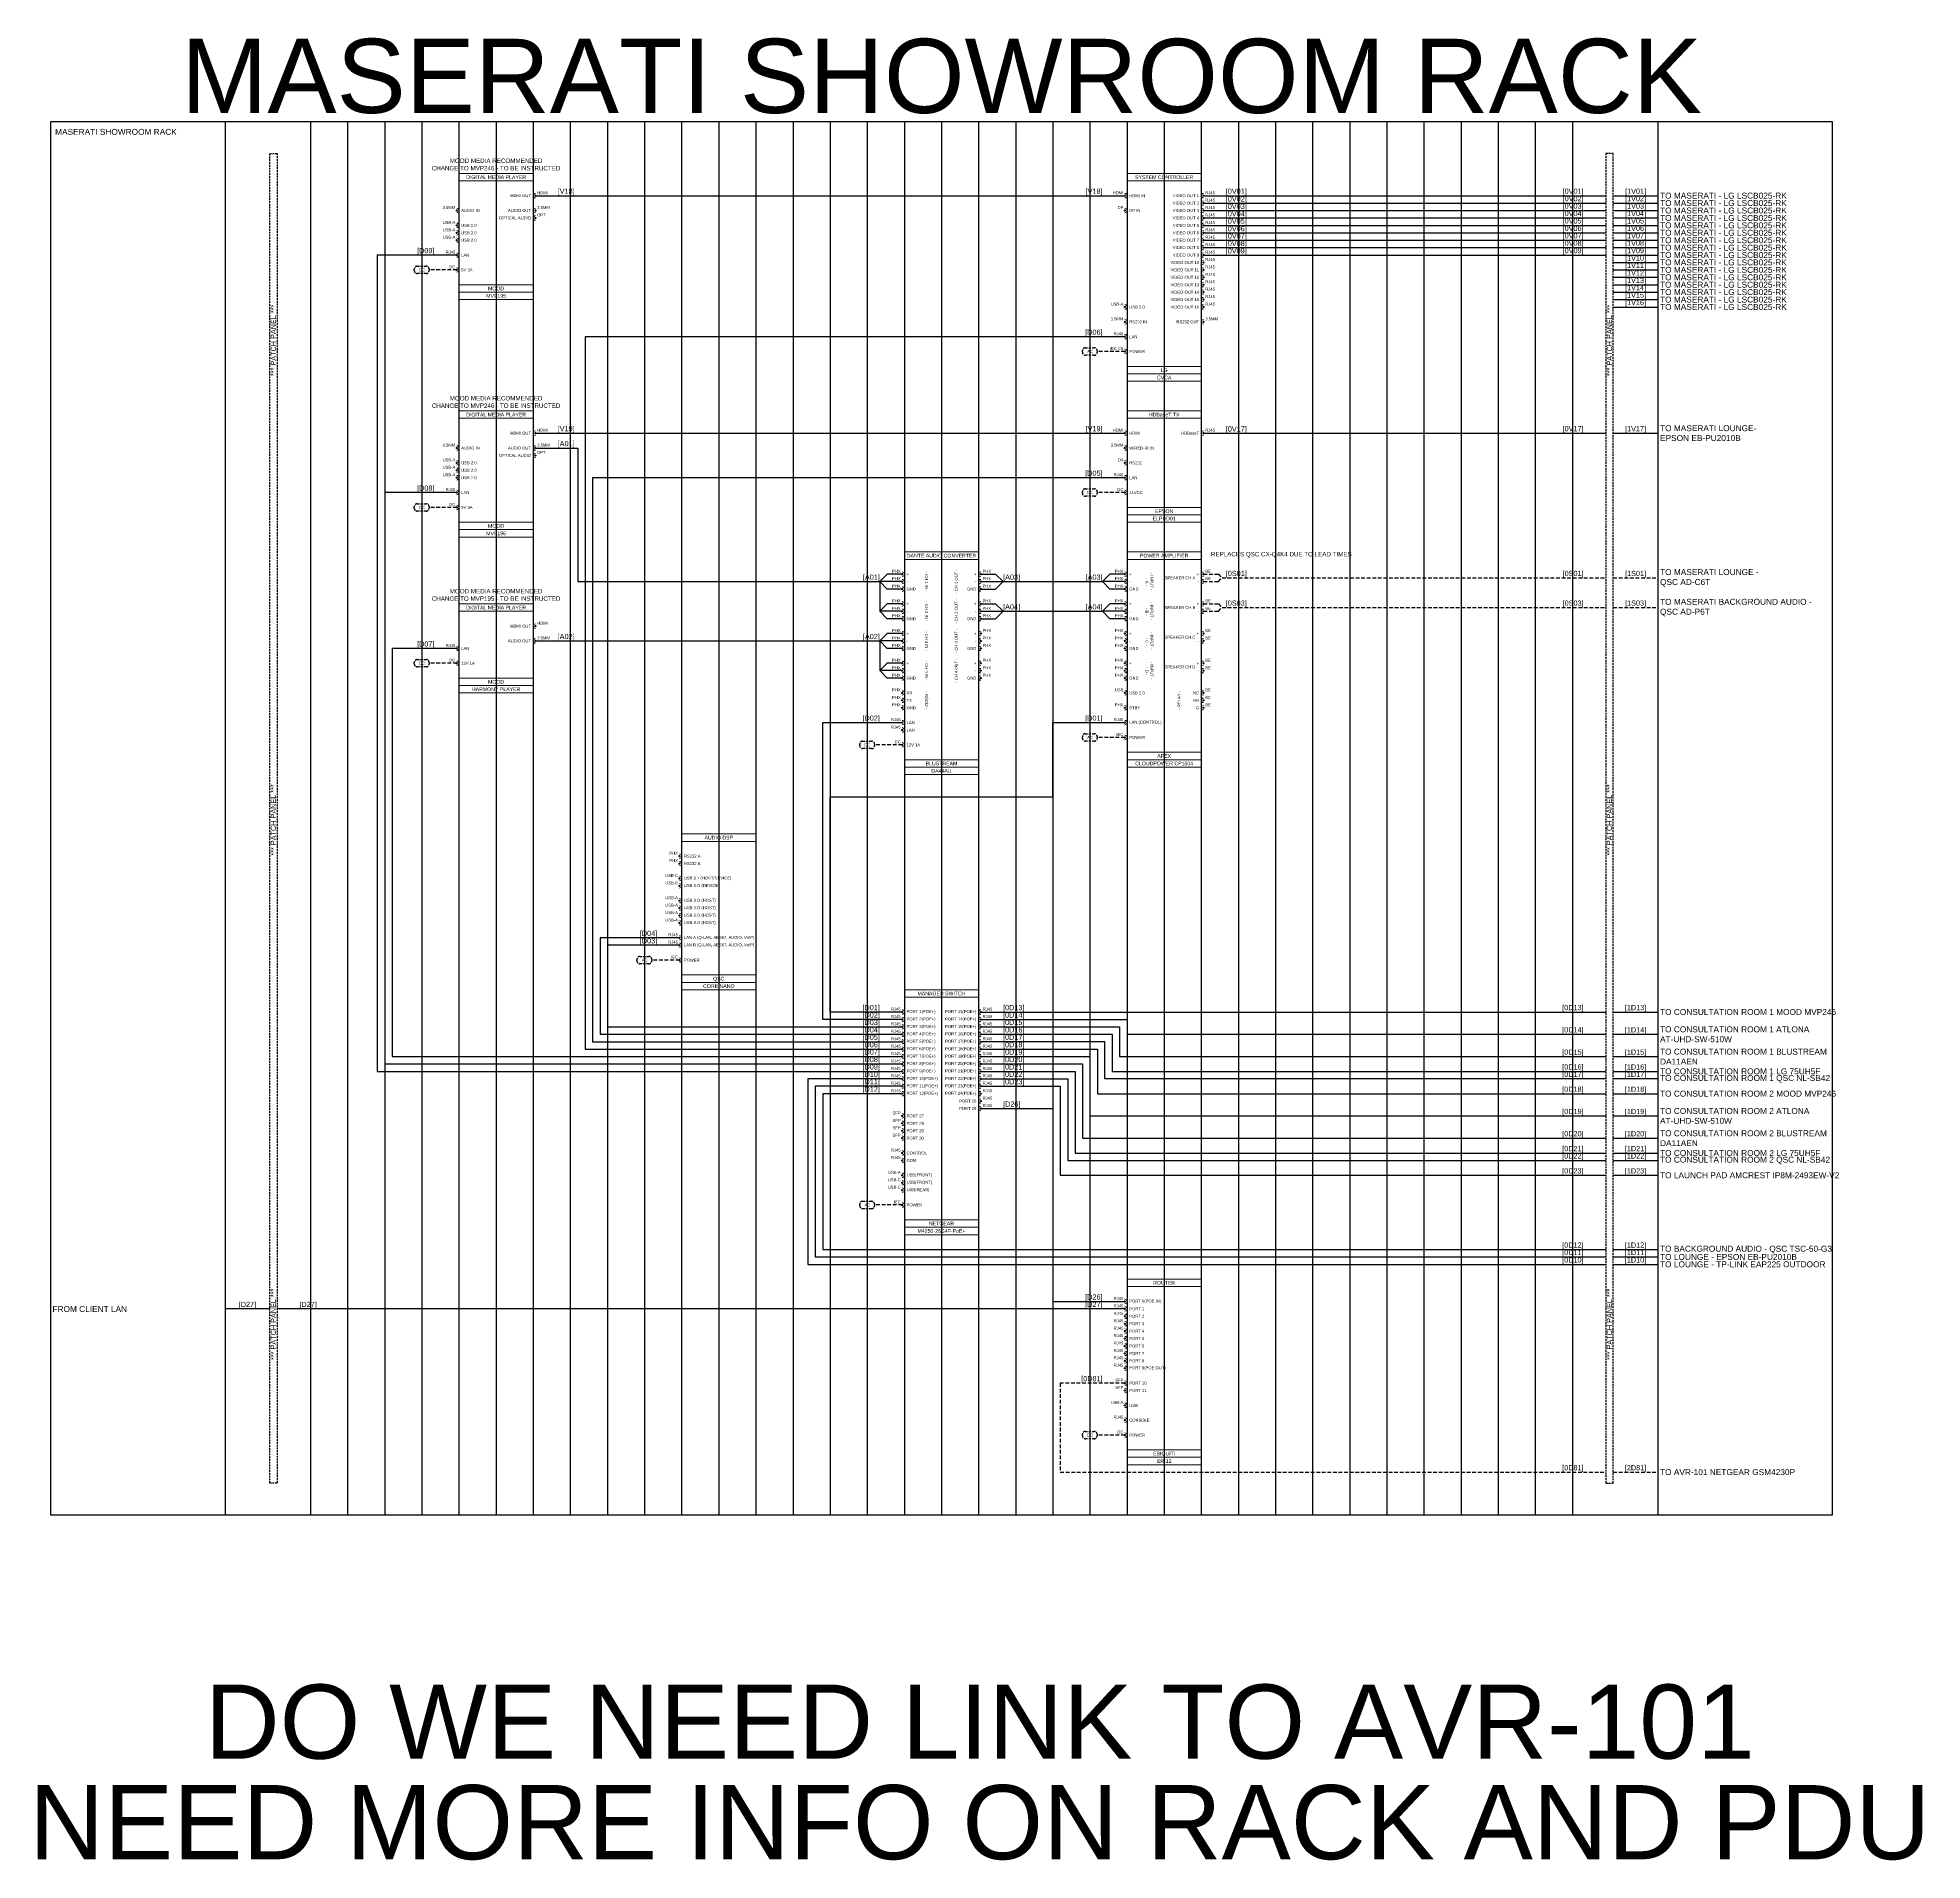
# Model space of a CAD drawing. Header units: millimetres. Extents: x -71336 to -33468, y -26189 to 22712.
# Drawn here: x -44130 to -42861, y -5974 to -4746 of the extents above; entities that cross this region are included whole.
import ezdxf
from ezdxf.enums import TextEntityAlignment as Align
from ezdxf.lldxf.tags import DXFTag

# ---------------------------------------------------------------- set-up
doc = ezdxf.new("R2010")
doc.units = ezdxf.units.MM
doc.linetypes.add('DASHED', pattern=[0.75, 0.5, -0.25])
doc.linetypes.add('DASHED2', pattern=[0.375, 0.25, -0.125])
for name, color, linetype in [('SC - 2 Core Speaker', 211, 'DASHED'), ('SC - 3 Core Flex', 7, 'DASHED'), ('SC - Cat - Green - Data', 84, 'Continuous'), ('SC - Cat - Green - Data - DANTE', 84, 'DANTE'), ('SC - Cat - Green - Data - DS', 84, 'DS'), ('SC - Cat - Green - Data - QLAN', 84, 'QLAN'), ('SC - Cat - Red - AV', 1, 'Continuous'), ('SC - Fibre', 170, 'DASHED'), ('SC - HDMI', 192, 'Continuous'), ('SC - Starquad', 4, 'Continuous'), ('SC - Text', 7, 'Continuous'), ('Text', 7, 'Continuous')]:
    doc.layers.add(name, color=color, linetype=linetype)
doc.layers.add('SC - Equipment', color=7, linetype='Continuous', lineweight=13)
doc.layers.add('SC - Xlines', color=252, linetype='Continuous', plot=False)
doc.styles.add('ARIAL', font='arial.ttf')
doc.styles.get("Standard").update_dxf_attribs({"font": 'arial.ttf', "height": 35})
tags = doc.linetypes.add('DANTE', pattern='A,3.745209,-0.071128,["DANTE",ARIAL,S=0.5,R=0,X=0,Y=-0.25],-2.454793,3.728871', length=10.000001).pattern_tags.tags
tags[6] = DXFTag(74, 10)
tags = doc.linetypes.add('DS', pattern='A,1.939444,-0.075392,["DS",ARIAL,S=0.5,R=0,X=0,Y=-0.25],-1.06308,1.922084', length=5).pattern_tags.tags
tags[6] = DXFTag(74, 10)
tags = doc.linetypes.add('QLAN', pattern='A,3.942001,-0.106942,["QLAN",ARIAL,S=0.5,R=0,X=0,Y=-0.25],-1.981735,3.969322', length=10).pattern_tags.tags
tags[6] = DXFTag(74, 10)

# ---------------------------------------------------------------- blocks, each defined once
blk = doc.blocks.new('EPSON ELPHD01 - SCHEMATIC')
at = {"layer": 'SC - Equipment'}
for p, q in [((-25, 0), (25, 0)), ((-25, -75), (-25, 0)), ((25, 0), (25, -75)), ((25, -5), (-25, -5)), ((25, -65), (-25, -65)), ((25, -65), (-25, -65)), ((25, -70), (-25, -70)), ((25, -70), (-25, -70)), ((25, -70), (-25, -70)), ((25, -75), (-25, -75))]:
    blk.add_line(p, q, dxfattribs=at)
at = {"layer": 'SC - Equipment', "const_width": 0.7}
for points in [[(-26.1, -15, 1), (-26.9, -15, 1)], [(-26.1, -25, 1), (-26.9, -25, 1)], [(26.1, -15, -1), (26.9, -15, -1)], [(-26.1, -35, 1), (-26.9, -35, 1)], [(-26.1, -45, 1), (-26.9, -45, 1)], [(-26.1, -55, 1), (-26.9, -55, 1)]]:
    blk.add_lwpolyline(points, format="xyb", close=True, dxfattribs=at)
at = {"layer": 'SC - Equipment'}
for centre, start, end in [((-26.5, -15), 270, 90), ((-26.5, -25), 270, 90), ((26.5, -15), 90, 270), ((-26.5, -35), 270, 90), ((-26.5, -45), 270, 90), ((-26.5, -55), 270, 90)]:
    blk.add_arc(centre, 1.5, start, end, dxfattribs=at)
at = {"ltscale": 5}
for tag, p in [('DESCRIPTION', (0, -2.5)), ('MODEL', (0, -72.5)), ('MAKE', (0, -67.5))]:
    blk.add_attdef(tag, text='', height=2.5, dxfattribs=at).set_placement(p, align=Align.MIDDLE_CENTER)
at = {"ltscale": 5, "flags": 1}
for tag, p in [('ROOM_TYPE', (45, -5)), ('LOCATION', (45, -10)), ('RACK_EQUIPMENT_(Y/N)', (45, -15)), ('AMP(@240V)', (45, -40)), ('IP_(Y/N)', (45, -30)), ('POE(WATT)', (45, -35)), ('WATT', (45, -45)), ('BTU/H', (45, -50)), ('WEIGHT(KG)', (45, -55)), ('TRANSFORMER_TAPS', (45, -60))]:
    blk.add_attdef(tag, p, '', height=2.5, dxfattribs=at)
blk.add_attdef('BRACKET', text='', height=2.5, dxfattribs=at).set_placement((0, -62.5), align=Align.MIDDLE_CENTER)
at = {"layer": 'SC - Equipment', "ltscale": 5, "char_height": 2}
for s, insert, width, attachment_point in [('HDMI', (-27.5, -13), 5.774, 6), ('RJ45', (27.7, -13), 7.175, 4), ('3.5MM', (-27.5, -23), 5.774, 6), ('WIRED-IR IN', (-23.5, -25), 23.5, 4), ('HDMI', (-23.5, -15), 23.5, 4), ('HDBaseT', (23.5, -15), 23.5, 6), ('D9', (-27.5, -33), 5.774, 6), ('RS232', (-23.5, -35), 23.5, 4), ('RJ45', (-27.5, -43), 5.774, 6), ('LAN', (-23.5, -45), 23.5, 4), ('DC', (-27.5, -53), 5.774, 6), ('11VDC', (-23.5, -55), 23.5, 4)]:
    blk.add_mtext(s, dxfattribs=dict(at, insert=insert, width=width, attachment_point=attachment_point))
blk = doc.blocks.new('QSC CORE NANO - SCHEMATIC')
at = {"layer": 'SC - Equipment'}
for p, q in [((-25, 0), (25, 0)), ((-25, -105), (-25, 0)), ((25, 0), (25, -105)), ((25, -5), (-25, -5)), ((25, -95), (-25, -95)), ((25, -95), (-25, -95)), ((25, -100), (-25, -100)), ((25, -100), (-25, -100)), ((25, -100), (-25, -100)), ((25, -105), (-25, -105))]:
    blk.add_line(p, q, dxfattribs=at)
at = {"layer": 'SC - Equipment', "const_width": 0.7}
for points in [[(-26.1, -15, 1), (-26.9, -15, 1)], [(-26.1, -20, 1), (-26.9, -20, 1)], [(-26.1, -30, 1), (-26.9, -30, 1)], [(-26.1, -35, 1), (-26.9, -35, 1)], [(-26.1, -45, 1), (-26.9, -45, 1)], [(-26.1, -50, 1), (-26.9, -50, 1)], [(-26.1, -55, 1), (-26.9, -55, 1)], [(-26.1, -60, 1), (-26.9, -60, 1)], [(-26.1, -70, 1), (-26.9, -70, 1)], [(-26.1, -75, 1), (-26.9, -75, 1)], [(-26.1, -85, 1), (-26.9, -85, 1)]]:
    blk.add_lwpolyline(points, format="xyb", close=True, dxfattribs=at)
at = {"layer": 'SC - Equipment'}
for centre in [(-26.5, -15), (-26.5, -20), (-26.5, -30), (-26.5, -35), (-26.5, -45), (-26.5, -50), (-26.5, -55), (-26.5, -60), (-26.5, -70), (-26.5, -75), (-26.5, -85)]:
    blk.add_arc(centre, 1.5, 270, 90, dxfattribs=at)
at = {"ltscale": 5}
for tag, p in [('DESCRIPTION', (0, -2.5)), ('MODEL', (0, -102.5)), ('MAKE', (0, -97.5))]:
    blk.add_attdef(tag, text='', height=2.5, dxfattribs=at).set_placement(p, align=Align.MIDDLE_CENTER)
at = {"ltscale": 5, "flags": 1}
for tag, p in [('ROOM_TYPE', (45, -5)), ('LOCATION', (45, -10)), ('RACK_EQUIPMENT_(Y/N)', (45, -15)), ('AMP(@240V)', (45, -40)), ('IP_(Y/N)', (45, -30)), ('POE(WATT)', (45, -35)), ('WATT', (45, -45)), ('BTU/H', (45, -50)), ('WEIGHT(KG)', (45, -55)), ('TRANSFORMER_TAPS', (45, -60))]:
    blk.add_attdef(tag, p, '', height=2.5, dxfattribs=at)
blk.add_attdef('BRACKET', text='', height=2.5, dxfattribs=at).set_placement((0, -92.5), align=Align.MIDDLE_CENTER)
at = {"layer": 'SC - Equipment', "ltscale": 5, "char_height": 2}
for s, insert, width, attachment_point in [('PHX', (-27.5, -13), 5.774, 6), ('PHX', (-27.5, -18), 5.774, 6), ('RS232 A', (-23.5, -15), 23.5, 4), ('RS232 B', (-23.5, -20), 23.5, 4), ('USB-C', (-27.5, -28), 5.774, 6), ('USB-B', (-27.5, -33), 5.774, 6), ('USB 3.1 (HOST/DEVICE)', (-23.5, -30), 32.221, 4), ('USB 3.O (DEVICE)', (-23.5, -35), 32.221, 4), ('USB-A', (-27.5, -43), 5.774, 6), ('USB-A', (-27.5, -48), 5.774, 6), ('USB 3.O (HOST)', (-23.5, -45), 32.221, 4), ('USB 3.O (HOST)', (-23.5, -50), 32.221, 4), ('USB-A', (-27.5, -53), 5.774, 6), ('USB-A', (-27.5, -58), 5.774, 6), ('USB 3.O (HOST)', (-23.5, -55), 32.221, 4), ('USB 3.O (HOST)', (-23.5, -60), 32.221, 4), ('RJ45', (-27.5, -68), 5.774, 6), ('RJ45', (-27.5, -73), 5.774, 6), ('LAN A (Q-LAN, AES67, AUDIO, VoIP)', (-23.5, -70), 47.622, 4), ('LAN B (Q-LAN, AES67, AUDIO, VoIP)', (-23.5, -75), 58.439, 4), ('IEC', (-27.5, -83), 5.774, 6), ('POWER', (-23.5, -85), 23.5, 4)]:
    blk.add_mtext(s, dxfattribs=dict(at, insert=insert, width=width, attachment_point=attachment_point))
blk = doc.blocks.new('LG CVCA - SCHEMATIC')
at = {"layer": 'SC - Equipment'}
for p, q in [((-25, 0), (25, 0)), ((-25, -140), (-25, 0)), ((25, 0), (25, -140)), ((25, -5), (-25, -5)), ((25, -130), (-25, -130)), ((25, -130), (-25, -130)), ((25, -135), (-25, -135)), ((25, -135), (-25, -135)), ((25, -135), (-25, -135)), ((25, -140), (-25, -140))]:
    blk.add_line(p, q, dxfattribs=at)
at = {"layer": 'SC - Equipment', "const_width": 0.7}
for points in [[(-26.1, -15, 1), (-26.9, -15, 1)], [(-26.1, -25, 1), (-26.9, -25, 1)], [(26.1, -15, -1), (26.9, -15, -1)], [(26.1, -20, -1), (26.9, -20, -1)], [(26.1, -25, -1), (26.9, -25, -1)], [(26.1, -30, -1), (26.9, -30, -1)], [(26.1, -35, -1), (26.9, -35, -1)], [(26.1, -40, -1), (26.9, -40, -1)], [(26.1, -45, -1), (26.9, -45, -1)], [(26.1, -50, -1), (26.9, -50, -1)], [(26.1, -55, -1), (26.9, -55, -1)], [(26.1, -60, -1), (26.9, -60, -1)], [(26.1, -65, -1), (26.9, -65, -1)], [(26.1, -70, -1), (26.9, -70, -1)], [(26.1, -75, -1), (26.9, -75, -1)], [(26.1, -80, -1), (26.9, -80, -1)], [(26.1, -85, -1), (26.9, -85, -1)], [(-26.1, -90, 1), (-26.9, -90, 1)], [(-26.1, -100, 1), (-26.9, -100, 1)], [(26.1, -90, -1), (26.9, -90, -1)], [(26.1, -100, -1), (26.9, -100, -1)], [(-26.1, -110, 1), (-26.9, -110, 1)], [(-26.1, -120, 1), (-26.9, -120, 1)]]:
    blk.add_lwpolyline(points, format="xyb", close=True, dxfattribs=at)
at = {"layer": 'SC - Equipment'}
for centre, start, end in [((-26.5, -15), 270, 90), ((-26.5, -25), 270, 90), ((26.5, -15), 90, 270), ((26.5, -20), 90, 270), ((26.5, -25), 90, 270), ((26.5, -30), 90, 270), ((26.5, -35), 90, 270), ((26.5, -40), 90, 270), ((26.5, -45), 90, 270), ((26.5, -50), 90, 270), ((26.5, -55), 90, 270), ((26.5, -60), 90, 270), ((26.5, -65), 90, 270), ((26.5, -70), 90, 270), ((26.5, -75), 90, 270), ((-26.5, -90), 270, 90), ((26.5, -80), 90, 270), ((26.5, -85), 90, 270), ((26.5, -90), 90, 270), ((-26.5, -100), 270, 90), ((26.5, -100), 90, 270), ((-26.5, -110), 270, 90), ((-26.5, -120), 270, 90)]:
    blk.add_arc(centre, 1.5, start, end, dxfattribs=at)
at = {"ltscale": 5}
for tag, p in [('DESCRIPTION', (0, -2.5)), ('MODEL', (0, -137.5)), ('MAKE', (0, -132.5))]:
    blk.add_attdef(tag, text='', height=2.5, dxfattribs=at).set_placement(p, align=Align.MIDDLE_CENTER)
at = {"ltscale": 5, "flags": 1}
for tag, p in [('ROOM_TYPE', (45, -5)), ('LOCATION', (45, -10)), ('RACK_EQUIPMENT_(Y/N)', (45, -15)), ('AMP(@240V)', (45, -40)), ('IP_(Y/N)', (45, -30)), ('POE(WATT)', (45, -35)), ('WATT', (45, -45)), ('BTU/H', (45, -50)), ('WEIGHT(KG)', (45, -55)), ('TRANSFORMER_TAPS', (45, -60))]:
    blk.add_attdef(tag, p, '', height=2.5, dxfattribs=at)
blk.add_attdef('BRACKET', text='', height=2.5, dxfattribs=at).set_placement((0, -127.5), align=Align.MIDDLE_CENTER)
at = {"layer": 'SC - Equipment', "ltscale": 5, "char_height": 2}
for s, insert, width, attachment_point in [('HDMI', (-27.5, -13), 5.774, 6), ('RJ45', (27.7, -13), 3.746, 4), ('DP', (-27.5, -23), 5.774, 6), ('HDMI IN', (-23.5, -15), 23.5, 4), ('DP IN', (-23.5, -25), 23.5, 4), ('VIDEO OUT 1', (23.5, -15), 23.5, 6), ('VIDEO OUT 2', (23.5, -20), 23.5, 6), ('VIDEO OUT 3', (23.5, -25), 23.5, 6), ('RJ45', (27.7, -18), 3.746, 4), ('RJ45', (27.7, -23), 3.746, 4), ('VIDEO OUT 4', (23.5, -30), 23.5, 6), ('VIDEO OUT 5', (23.5, -35), 23.5, 6), ('RJ45', (27.7, -28), 3.746, 4), ('RJ45', (27.7, -33), 3.746, 4), ('RJ45', (27.7, -38), 3.746, 4), ('VIDEO OUT 6', (23.5, -40), 23.5, 6), ('VIDEO OUT 7', (23.5, -45), 23.5, 6), ('VIDEO OUT 8', (23.5, -50), 23.5, 6), ('RJ45', (27.7, -43), 3.746, 4), ('RJ45', (27.7, -48), 3.746, 4), ('VIDEO OUT 10', (23.5, -60), 23.5, 6), ('VIDEO OUT 9', (23.5, -55), 23.5, 6), ('RJ45', (27.7, -53), 3.746, 4), ('RJ45', (27.7, -58), 3.746, 4), ('RJ45', (27.7, -63), 3.746, 4), ('VIDEO OUT 11', (23.5, -65), 23.5, 6), ('VIDEO OUT 12', (23.5, -70), 23.5, 6), ('VIDEO OUT 13', (23.5, -75), 23.5, 6), ('RJ45', (27.7, -68), 3.746, 4), ('RJ45', (27.7, -73), 3.746, 4), ('VIDEO OUT 14', (23.5, -80), 23.5, 6), ('VIDEO OUT 15', (23.5, -85), 23.5, 6), ('RJ45', (27.7, -78), 3.746, 4), ('RJ45', (27.7, -83), 3.746, 4), ('RJ45', (27.7, -88), 3.746, 4), ('USB 2.0', (-23.5, -90), 23.5, 4), ('RS232 IN', (-23.5, -100), 23.5, 4), ('VIDEO OUT 16', (23.5, -90), 23.5, 6), ('RS232 OUT', (23.5, -100), 23.5, 6), ('3.5MM', (27.7, -98), 3.746, 4), ('LAN', (-23.5, -110), 23.5, 4), ('POWER', (-23.5, -120), 23.5, 4)]:
    blk.add_mtext(s, dxfattribs=dict(at, insert=insert, width=width, attachment_point=attachment_point))
at = {"layer": 'SC - Equipment', "ltscale": 5, "char_height": 2, "attachment_point": 6}
for s, insert in [('USB-A', (-27.5, -88)), ('3.5MM', (-27.5, -98)), ('RJ45', (-27.5, -108)), ('IEC C6', (-27.5, -118))]:
    blk.add_mtext(s, dxfattribs=dict(at, insert=insert))
blk = doc.blocks.new('NETGEAR GSM4230P - SCHEMATIC')
at = {"layer": 'SC - Equipment'}
for p, q in [((-25, 0), (25, 0)), ((-25, -165), (-25, 0)), ((25, 0), (25, -165)), ((25, -5), (-25, -5)), ((25, -155), (-25, -155)), ((25, -155), (-25, -155)), ((25, -160), (-25, -160)), ((25, -160), (-25, -160)), ((25, -160), (-25, -160)), ((25, -165), (-25, -165))]:
    blk.add_line(p, q, dxfattribs=at)
at = {"layer": 'SC - Equipment', "const_width": 0.7}
for points in [[(-26.1, -15, 1), (-26.9, -15, 1)], [(-26.1, -20, 1), (-26.9, -20, 1)], [(-26.1, -25, 1), (-26.9, -25, 1)], [(26.1, -15, -1), (26.9, -15, -1)], [(26.1, -20, -1), (26.9, -20, -1)], [(26.1, -25, -1), (26.9, -25, -1)], [(-26.1, -30, 1), (-26.9, -30, 1)], [(-26.1, -35, 1), (-26.9, -35, 1)], [(26.1, -30, -1), (26.9, -30, -1)], [(26.1, -35, -1), (26.9, -35, -1)], [(-26.1, -40, 1), (-26.9, -40, 1)], [(-26.1, -45, 1), (-26.9, -45, 1)], [(-26.1, -50, 1), (-26.9, -50, 1)], [(26.1, -40, -1), (26.9, -40, -1)], [(26.1, -45, -1), (26.9, -45, -1)], [(26.1, -50, -1), (26.9, -50, -1)], [(-26.1, -55, 1), (-26.9, -55, 1)], [(-26.1, -60, 1), (-26.9, -60, 1)], [(26.1, -55, -1), (26.9, -55, -1)], [(26.1, -60, -1), (26.9, -60, -1)], [(-26.1, -65, 1), (-26.9, -65, 1)], [(-26.1, -70, 1), (-26.9, -70, 1)], [(26.1, -65, -1), (26.9, -65, -1)], [(26.1, -70, -1), (26.9, -70, -1)], [(26.1, -75, -1), (26.9, -75, -1)], [(-26.1, -85, 1), (-26.9, -85, 1)], [(26.1, -80, -1), (26.9, -80, -1)], [(-26.1, -90, 1), (-26.9, -90, 1)], [(-26.1, -95, 1), (-26.9, -95, 1)], [(-26.1, -100, 1), (-26.9, -100, 1)], [(-26.1, -110, 1), (-26.9, -110, 1)], [(-26.1, -115, 1), (-26.9, -115, 1)], [(-26.1, -125, 1), (-26.9, -125, 1)], [(-26.1, -130, 1), (-26.9, -130, 1)], [(-26.1, -135, 1), (-26.9, -135, 1)], [(-26.1, -145, 1), (-26.9, -145, 1)]]:
    blk.add_lwpolyline(points, format="xyb", close=True, dxfattribs=at)
at = {"layer": 'SC - Equipment'}
for centre, start, end in [((-26.5, -15), 270, 90), ((-26.5, -20), 270, 90), ((-26.5, -25), 270, 90), ((26.5, -15), 90, 270), ((26.5, -20), 90, 270), ((26.5, -25), 90, 270), ((-26.5, -30), 270, 90), ((-26.5, -35), 270, 90), ((26.5, -30), 90, 270), ((26.5, -35), 90, 270), ((-26.5, -40), 270, 90), ((-26.5, -45), 270, 90), ((-26.5, -50), 270, 90), ((26.5, -40), 90, 270), ((26.5, -45), 90, 270), ((26.5, -50), 90, 270), ((-26.5, -55), 270, 90), ((-26.5, -60), 270, 90), ((26.5, -55), 90, 270), ((26.5, -60), 90, 270), ((-26.5, -65), 270, 90), ((-26.5, -70), 270, 90), ((26.5, -65), 90, 270), ((26.5, -70), 90, 270), ((26.5, -75), 90, 270), ((-26.5, -85), 270, 90), ((-26.5, -90), 270, 90), ((26.5, -80), 90, 270), ((-26.5, -95), 270, 90), ((-26.5, -100), 270, 90), ((-26.5, -110), 270, 90), ((-26.5, -115), 270, 90), ((-26.5, -125), 270, 90), ((-26.5, -130), 270, 90), ((-26.5, -135), 270, 90), ((-26.5, -145), 270, 90)]:
    blk.add_arc(centre, 1.5, start, end, dxfattribs=at)
at = {"ltscale": 5}
for tag, p in [('DESCRIPTION', (0, -2.5)), ('MODEL', (0, -162.5)), ('MAKE', (0, -157.5))]:
    blk.add_attdef(tag, text='', height=2.5, dxfattribs=at).set_placement(p, align=Align.MIDDLE_CENTER)
at = {"ltscale": 5, "flags": 1}
for tag, p in [('ROOM_TYPE', (45, -5)), ('LOCATION', (45, -10)), ('RACK_EQUIPMENT_(Y/N)', (45, -15)), ('AMP(@240V)', (45, -40)), ('IP_(Y/N)', (45, -30)), ('POE(WATT)', (45, -35)), ('WATT', (45, -45)), ('BTU/H', (45, -50)), ('WEIGHT(KG)', (45, -55)), ('TRANSFORMER_TAPS', (45, -60))]:
    blk.add_attdef(tag, p, '', height=2.5, dxfattribs=at)
blk.add_attdef('BRACKET', text='', height=2.5, dxfattribs=at).set_placement((0, -152.5), align=Align.MIDDLE_CENTER)
at = {"layer": 'SC - Equipment', "ltscale": 5, "char_height": 2}
for s, insert, width, attachment_point in [('RJ45', (-27.5, -13), 5.774, 6), ('RJ45', (27.7, -13), 7.175, 4), ('RJ45', (-27.5, -18), 5.774, 6), ('RJ45', (-27.5, -23), 5.774, 6), ('PORT 1(POE+)', (-23.5, -15), 23.5, 4), ('PORT 2(POE+)', (-23.5, -20), 23.5, 4), ('PORT 3(POE+)', (-23.5, -25), 23.5, 4), ('PORT 13(POE+)', (23.5, -15), 23.5, 6), ('PORT 14(POE+)', (23.5, -20), 23.5, 6), ('PORT 15(POE+)', (23.5, -25), 23.5, 6), ('RJ45', (27.7, -18), 7.175, 4), ('RJ45', (27.7, -23), 7.175, 4), ('RJ45', (-27.5, -28), 5.774, 6), ('RJ45', (-27.5, -33), 5.774, 6), ('RJ45', (-27.5, -38), 5.774, 6), ('PORT 4(POE+)', (-23.5, -30), 23.5, 4), ('PORT 5(POE+)', (-23.5, -35), 23.5, 4), ('PORT 16(POE+)', (23.5, -30), 23.5, 6), ('PORT 17(POE+)', (23.5, -35), 23.5, 6), ('RJ45', (27.7, -28), 7.175, 4), ('RJ45', (27.7, -33), 7.175, 4), ('RJ45', (27.7, -38), 7.175, 4), ('RJ45', (-27.5, -43), 5.774, 6), ('RJ45', (-27.5, -48), 5.774, 6), ('PORT 6(POE+)', (-23.5, -40), 23.5, 4), ('PORT 7(POE+)', (-23.5, -45), 23.5, 4), ('PORT 8(POE+)', (-23.5, -50), 23.5, 4), ('PORT 18(POE+)', (23.5, -40), 23.5, 6), ('PORT 19(POE+)', (23.5, -45), 23.5, 6), ('PORT 20(POE+)', (23.5, -50), 23.5, 6), ('RJ45', (27.7, -43), 7.175, 4), ('RJ45', (27.7, -48), 7.175, 4), ('RJ45', (-27.5, -53), 5.774, 6), ('RJ45', (-27.5, -58), 5.774, 6), ('RJ45', (-27.5, -63), 5.774, 6), ('PORT 9(POE+)', (-23.5, -55), 23.5, 4), ('PORT 10(POE+)', (-23.5, -60), 23.5, 4), ('PORT 21(POE+)', (23.5, -55), 23.5, 6), ('PORT 22(POE+)', (23.5, -60), 23.5, 6), ('RJ45', (27.7, -53), 7.175, 4), ('RJ45', (27.7, -58), 7.175, 4), ('RJ45', (27.7, -63), 7.175, 4), ('RJ45', (-27.5, -68), 5.774, 6), ('PORT 11(POE+)', (-23.5, -65), 23.5, 4), ('PORT 12(POE+)', (-23.5, -70), 23.5, 4), ('PORT 23(POE+)', (23.5, -65), 23.5, 6), ('PORT 24(POE+)', (23.5, -70), 23.5, 6), ('PORT 25', (23.5, -75), 23.5, 6), ('RJ45', (27.7, -68), 7.175, 4), ('RJ45', (27.7, -73), 7.175, 4), ('SFP', (-27.5, -83), 5.774, 6), ('SFP', (-27.5, -88), 5.774, 6), ('PORT 27', (-23.5, -85), 23.5, 4), ('PORT 26', (23.5, -80), 23.5, 6), ('RJ45', (27.7, -78), 7.175, 4), ('SFP', (-27.5, -93), 5.774, 6), ('SFP', (-27.5, -98), 5.774, 6), ('PORT 28', (-23.5, -90), 23.5, 4), ('PORT 29', (-23.5, -95), 23.5, 4), ('PORT 30', (-23.5, -100), 23.5, 4), ('RJ45', (-27.5, -108), 5.774, 6), ('RJ45', (-27.5, -113), 5.774, 6), ('CONTROL', (-23.5, -110), 23.5, 4), ('COM', (-23.5, -115), 23.5, 4), ('USB-A', (-27.5, -123), 5.774, 6), ('USB(FRONT)', (-23.5, -125), 23.5, 4), ('USB-C', (-27.5, -128), 5.774, 6), ('USB-C', (-27.5, -133), 5.774, 6), ('USB(FRONT)', (-23.5, -130), 23.5, 4), ('USB(REAR)', (-23.5, -135), 23.5, 4), ('IEC', (-27.5, -143), 5.774, 6), ('POWER', (-23.5, -145), 23.5, 4)]:
    blk.add_mtext(s, dxfattribs=dict(at, insert=insert, width=width, attachment_point=attachment_point))
blk = doc.blocks.new('APEX CLOUDPOWER CP1504 - SCHEMATIC')
at = {"layer": 'SC - Equipment'}
for p, q in [((-25, 0), (25, 0)), ((-25, -145), (-25, 0)), ((25, 0), (25, -145)), ((25, -5), (-25, -5)), ((25, -135), (-25, -135)), ((25, -135), (-25, -135)), ((25, -140), (-25, -140)), ((25, -140), (-25, -140)), ((25, -140), (-25, -140)), ((25, -145), (-25, -145))]:
    blk.add_line(p, q, dxfattribs=at)
at = {"layer": 'SC - Equipment', "const_width": 0.7}
for points in [[(-26.1, -15, 1), (-26.9, -15, 1)], [(-26.1, -20, 1), (-26.9, -20, 1)], [(-26.1, -25, 1), (-26.9, -25, 1)], [(26.1, -15, -1), (26.9, -15, -1)], [(26.1, -20, -1), (26.9, -20, -1)], [(-26.1, -35, 1), (-26.9, -35, 1)], [(26.1, -35, -1), (26.9, -35, -1)], [(-26.1, -40, 1), (-26.9, -40, 1)], [(-26.1, -45, 1), (-26.9, -45, 1)], [(26.1, -40, -1), (26.9, -40, -1)], [(-26.1, -55, 1), (-26.9, -55, 1)], [(-26.1, -60, 1), (-26.9, -60, 1)], [(26.1, -55, -1), (26.9, -55, -1)], [(26.1, -60, -1), (26.9, -60, -1)], [(-26.1, -65, 1), (-26.9, -65, 1)], [(-26.1, -75, 1), (-26.9, -75, 1)], [(26.1, -75, -1), (26.9, -75, -1)], [(-26.1, -80, 1), (-26.9, -80, 1)], [(-26.1, -85, 1), (-26.9, -85, 1)], [(26.1, -80, -1), (26.9, -80, -1)], [(-26.1, -95, 1), (-26.9, -95, 1)], [(26.1, -95, -1), (26.9, -95, -1)], [(26.1, -100, -1), (26.9, -100, -1)], [(-26.1, -105, 1), (-26.9, -105, 1)], [(26.1, -105, -1), (26.9, -105, -1)], [(-26.1, -115, 1), (-26.9, -115, 1)], [(-26.1, -125, 1), (-26.9, -125, 1)]]:
    blk.add_lwpolyline(points, format="xyb", close=True, dxfattribs=at)
at = {"layer": 'SC - Equipment'}
for centre, start, end in [((-26.5, -15), 270, 90), ((-26.5, -20), 270, 90), ((-26.5, -25), 270, 90), ((26.5, -15), 90, 270), ((26.5, -20), 90, 270), ((-26.5, -35), 270, 90), ((26.5, -35), 90, 270), ((-26.5, -40), 270, 90), ((-26.5, -45), 270, 90), ((26.5, -40), 90, 270), ((-26.5, -55), 270, 90), ((-26.5, -60), 270, 90), ((26.5, -55), 90, 270), ((26.5, -60), 90, 270), ((-26.5, -65), 270, 90), ((-26.5, -75), 270, 90), ((26.5, -75), 90, 270), ((-26.5, -80), 270, 90), ((-26.5, -85), 270, 90), ((26.5, -80), 90, 270), ((-26.5, -95), 270, 90), ((26.5, -95), 90, 270), ((26.5, -100), 90, 270), ((-26.5, -105), 270, 90), ((-26.5, -115), 270, 90), ((26.5, -105), 90, 270), ((-26.5, -125), 270, 90)]:
    blk.add_arc(centre, 1.5, start, end, dxfattribs=at)
at = {"ltscale": 5}
for tag, p in [('DESCRIPTION', (0, -2.5)), ('MAKE', (0, -137.5)), ('MODEL', (0, -142.5))]:
    blk.add_attdef(tag, text='', height=2.5, dxfattribs=at).set_placement(p, align=Align.MIDDLE_CENTER)
at = {"ltscale": 5, "flags": 1}
for tag, p in [('ROOM_TYPE', (45, -5)), ('LOCATION', (45, -10)), ('RACK_EQUIPMENT_(Y/N)', (45, -15)), ('AMP(@240V)', (45, -40)), ('IP_(Y/N)', (45, -30)), ('POE(WATT)', (45, -35)), ('WATT', (45, -45)), ('BTU/H', (45, -50)), ('WEIGHT(KG)', (45, -55)), ('TRANSFORMER_TAPS', (45, -60))]:
    blk.add_attdef(tag, p, '', height=2.5, dxfattribs=at)
blk.add_attdef('BRACKET', text='', height=2.5, dxfattribs=at).set_placement((0, -132.5), align=Align.MIDDLE_CENTER)
at = {"layer": 'SC - Equipment', "ltscale": 5, "char_height": 2}
for s, insert, width, attachment_point in [('PHX', (-27.5, -13), 5.774, 6), ('BE', (27.7, -13), 3.746, 4), ('PHX', (-27.5, -18), 5.774, 6), ('PHX', (-27.5, -23), 5.774, 6), ('+', (-23.5, -15), 23.5, 4), ('-', (-23.5, -20), 23.5, 4), ('GND', (-23.5, -25), 23.5, 4), ('SPEAKER CH A', (21, -17.5), 23.5, 6), ('+', (23.5, -15), 23.5, 6), ('-', (23.5, -20), 23.5, 6), ('BE', (27.7, -18), 3.746, 4), ('PHX', (-27.5, -33), 5.774, 6), ('PHX', (-27.5, -38), 5.774, 6), ('+', (-23.5, -35), 23.5, 4), ('SPEAKER CH B', (21, -37.5), 23.5, 6), ('+', (23.5, -35), 23.5, 6), ('BE', (27.7, -33), 3.746, 4), ('BE', (27.7, -38), 3.746, 4), ('PHX', (-27.5, -43), 5.774, 6), ('-', (-23.5, -40), 23.5, 4), ('GND', (-23.5, -45), 23.5, 4), ('-', (23.5, -40), 23.5, 6), ('PHX', (-27.5, -53), 5.774, 6), ('PHX', (-27.5, -58), 5.774, 6), ('PHX', (-27.5, -63), 5.774, 6), ('+', (-23.5, -55), 23.5, 4), ('-', (-23.5, -60), 23.5, 4), ('SPEAKER CH C', (21, -57.5), 23.5, 6), ('+', (23.5, -55), 23.5, 6), ('-', (23.5, -60), 23.5, 6), ('BE', (27.7, -53), 3.746, 4), ('BE', (27.7, -58), 3.746, 4), ('PHX', (-27.5, -73), 5.774, 6), ('GND', (-23.5, -65), 23.5, 4), ('+', (-23.5, -75), 23.5, 4), ('+', (23.5, -75), 23.5, 6), ('BE', (27.7, -73), 3.746, 4), ('PHX', (-27.5, -78), 5.774, 6), ('PHX', (-27.5, -83), 5.774, 6), ('-', (-23.5, -80), 23.5, 4), ('GND', (-23.5, -85), 23.5, 4), ('SPEAKER CH D', (21, -77.5), 23.5, 6), ('-', (23.5, -80), 23.5, 6), ('BE', (27.7, -78), 3.746, 4), ('USB', (-27.5, -93), 5.774, 6), ('USB 2.0', (-23.5, -95), 23.5, 4), ('NO', (23.5, -100), 23.5, 6), ('NC', (23.5, -95), 23.5, 6), ('BE', (27.7, -93), 3.746, 4), ('BE', (27.7, -98), 3.746, 4), ('RJ45', (-27.5, -113), 5.774, 6), ('PHX', (-27.5, -103), 5.774, 6), ('STBY', (-23.5, -105), 23.5, 4), ('LAN (CONTROL)', (-23.5, -115), 23.5, 4), ('C', (23.5, -105), 23.5, 6), ('BE', (27.7, -103), 3.746, 4), ('IEC', (-27.5, -123), 5.774, 6), ('POWER', (-23.5, -125), 23.5, 4)]:
    blk.add_mtext(s, dxfattribs=dict(at, insert=insert, width=width, attachment_point=attachment_point))
at = {"layer": 'SC - Equipment', "ltscale": 5, "char_height": 2, "width": 24.882, "attachment_point": 5}
for s, insert, rotation in [('- INPUT -\\P - A -', (-10, -20), 270), ('- INPUT -\\P - B -', (-10, -40), 270), ('- INPUT -\\P - C -', (-10, -60), 270), ('- INPUT -\\P - D -', (-10, -80), 270), ('- RELAY -', (10, -100), 90)]:
    blk.add_mtext(s, dxfattribs=dict(at, insert=insert, rotation=rotation))
blk = doc.blocks.new('BLUSTREAM DA44AU - SCHEMATIC')
at = {"layer": 'SC - Equipment'}
for p, q in [((-25, 0), (25, 0)), ((-25, -150), (-25, 0)), ((25, 0), (25, -150)), ((25, -5), (-25, -5)), ((25, -140), (-25, -140)), ((25, -140), (-25, -140)), ((25, -145), (-25, -145)), ((25, -145), (-25, -145)), ((25, -145), (-25, -145)), ((25, -150), (-25, -150))]:
    blk.add_line(p, q, dxfattribs=at)
at = {"layer": 'SC - Equipment', "const_width": 0.7}
for points in [[(-26.1, -15, 1), (-26.9, -15, 1)], [(-26.1, -20, 1), (-26.9, -20, 1)], [(-26.1, -25, 1), (-26.9, -25, 1)], [(26.1, -15, -1), (26.9, -15, -1)], [(26.1, -20, -1), (26.9, -20, -1)], [(26.1, -25, -1), (26.9, -25, -1)], [(-26.1, -35, 1), (-26.9, -35, 1)], [(26.1, -35, -1), (26.9, -35, -1)], [(-26.1, -40, 1), (-26.9, -40, 1)], [(-26.1, -45, 1), (-26.9, -45, 1)], [(26.1, -40, -1), (26.9, -40, -1)], [(26.1, -45, -1), (26.9, -45, -1)], [(-26.1, -55, 1), (-26.9, -55, 1)], [(-26.1, -60, 1), (-26.9, -60, 1)], [(26.1, -55, -1), (26.9, -55, -1)], [(26.1, -60, -1), (26.9, -60, -1)], [(-26.1, -65, 1), (-26.9, -65, 1)], [(-26.1, -75, 1), (-26.9, -75, 1)], [(26.1, -65, -1), (26.9, -65, -1)], [(26.1, -75, -1), (26.9, -75, -1)], [(-26.1, -80, 1), (-26.9, -80, 1)], [(-26.1, -85, 1), (-26.9, -85, 1)], [(26.1, -80, -1), (26.9, -80, -1)], [(26.1, -85, -1), (26.9, -85, -1)], [(-26.1, -95, 1), (-26.9, -95, 1)], [(-26.1, -100, 1), (-26.9, -100, 1)], [(-26.1, -105, 1), (-26.9, -105, 1)], [(-26.1, -115, 1), (-26.9, -115, 1)], [(-26.1, -120, 1), (-26.9, -120, 1)], [(-26.1, -130, 1), (-26.9, -130, 1)]]:
    blk.add_lwpolyline(points, format="xyb", close=True, dxfattribs=at)
at = {"layer": 'SC - Equipment'}
for centre, start, end in [((-26.5, -15), 270, 90), ((-26.5, -20), 270, 90), ((-26.5, -25), 270, 90), ((26.5, -15), 90, 270), ((26.5, -20), 90, 270), ((26.5, -25), 90, 270), ((-26.5, -35), 270, 90), ((26.5, -35), 90, 270), ((-26.5, -40), 270, 90), ((-26.5, -45), 270, 90), ((26.5, -40), 90, 270), ((26.5, -45), 90, 270), ((-26.5, -55), 270, 90), ((-26.5, -60), 270, 90), ((26.5, -55), 90, 270), ((26.5, -60), 90, 270), ((-26.5, -65), 270, 90), ((-26.5, -75), 270, 90), ((26.5, -65), 90, 270), ((26.5, -75), 90, 270), ((-26.5, -80), 270, 90), ((-26.5, -85), 270, 90), ((26.5, -80), 90, 270), ((26.5, -85), 90, 270), ((-26.5, -95), 270, 90), ((-26.5, -100), 270, 90), ((-26.5, -105), 270, 90), ((-26.5, -115), 270, 90), ((-26.5, -120), 270, 90), ((-26.5, -130), 270, 90)]:
    blk.add_arc(centre, 1.5, start, end, dxfattribs=at)
at = {"ltscale": 5}
for tag, p in [('DESCRIPTION', (0, -2.5)), ('MODEL', (0, -147.5)), ('MAKE', (0, -142.5))]:
    blk.add_attdef(tag, text='', height=2.5, dxfattribs=at).set_placement(p, align=Align.MIDDLE_CENTER)
at = {"ltscale": 5, "flags": 1}
for tag, p in [('ROOM_TYPE', (45, -5)), ('LOCATION', (45, -10)), ('RACK_EQUIPMENT_(Y/N)', (45, -15)), ('AMP(@240V)', (45, -40)), ('IP_(Y/N)', (45, -30)), ('POE(WATT)', (45, -35)), ('WATT', (45, -45)), ('BTU/H', (45, -50)), ('WEIGHT(KG)', (45, -55)), ('TRANSFORMER_TAPS', (45, -60))]:
    blk.add_attdef(tag, p, '', height=2.5, dxfattribs=at)
blk.add_attdef('BRACKET', text='', height=2.5, dxfattribs=at).set_placement((0, -137.5), align=Align.MIDDLE_CENTER)
at = {"layer": 'SC - Equipment', "ltscale": 5, "char_height": 2}
for s, insert, width, attachment_point in [('PHX', (-27.5, -13), 5.774, 6), ('PHX', (27.7, -13), 7.175, 4), ('PHX', (-27.5, -18), 5.774, 6), ('PHX', (-27.5, -23), 5.774, 6), ('+', (-23.5, -15), 23.5, 4), ('-', (-23.5, -20), 23.5, 4), ('GND', (-23.5, -25), 23.5, 4), ('GND', (23.5, -25), 23.5, 6), ('+', (23.5, -15), 23.5, 6), ('-', (23.5, -20), 23.5, 6), ('PHX', (27.7, -18), 7.175, 4), ('PHX', (27.7, -23), 7.175, 4), ('PHX', (-27.5, -33), 5.774, 6), ('PHX', (-27.5, -38), 5.774, 6), ('+', (-23.5, -35), 23.5, 4), ('+', (23.5, -35), 23.5, 6), ('PHX', (27.7, -33), 7.175, 4), ('PHX', (27.7, -38), 7.175, 4), ('PHX', (-27.5, -43), 5.774, 6), ('-', (-23.5, -40), 23.5, 4), ('GND', (-23.5, -45), 23.5, 4), ('GND', (23.5, -45), 23.5, 6), ('-', (23.5, -40), 23.5, 6), ('PHX', (27.7, -43), 7.175, 4), ('PHX', (-27.5, -53), 5.774, 6), ('PHX', (-27.5, -58), 5.774, 6), ('PHX', (-27.5, -63), 5.774, 6), ('+', (-23.5, -55), 23.5, 4), ('-', (-23.5, -60), 23.5, 4), ('+', (23.5, -55), 23.5, 6), ('-', (23.5, -60), 23.5, 6), ('PHX', (27.7, -53), 7.175, 4), ('PHX', (27.7, -58), 7.175, 4), ('PHX', (27.7, -63), 7.175, 4), ('PHX', (-27.5, -73), 5.774, 6), ('GND', (-23.5, -65), 23.5, 4), ('+', (-23.5, -75), 23.5, 4), ('GND', (23.5, -65), 23.5, 6), ('+', (23.5, -75), 23.5, 6), ('PHX', (27.7, -73), 7.175, 4), ('PHX', (-27.5, -78), 5.774, 6), ('PHX', (-27.5, -83), 5.774, 6), ('-', (-23.5, -80), 23.5, 4), ('GND', (-23.5, -85), 23.5, 4), ('GND', (23.5, -85), 23.5, 6), ('-', (23.5, -80), 23.5, 6), ('PHX', (27.7, -78), 7.175, 4), ('PHX', (27.7, -83), 7.175, 4), ('PHX', (-27.5, -93), 5.774, 6), ('PHX', (-27.5, -98), 5.774, 6), ('TX', (-23.5, -100), 23.5, 4), ('RX', (-23.5, -95), 23.5, 4), ('RJ45', (-27.5, -113), 5.774, 6), ('PHX', (-27.5, -103), 5.774, 6), ('GND', (-23.5, -105), 23.5, 4), ('LAN', (-23.5, -115), 47.622, 4), ('RJ45', (-27.5, -118), 5.774, 6), ('LAN', (-23.5, -120), 47.622, 4), ('DC', (-27.5, -128), 5.774, 6), ('12V 1A', (-23.5, -130), 23.5, 4)]:
    blk.add_mtext(s, dxfattribs=dict(at, insert=insert, width=width, attachment_point=attachment_point))
at = {"layer": 'SC - Equipment', "ltscale": 5, "char_height": 2, "attachment_point": 5}
for s, insert, width, rotation in [('- CH 1 OUT -', (10, -20), 24.863, 90), ('- CH 1 IN -', (-10, -20), 15.911, 270), ('- CH 2 IN -', (-10, -40), 15.911, 270), ('- CH 2 OUT -', (10, -40), 24.863, 90), ('- CH 3 IN -', (-10, -60), 15.911, 270), ('- CH 3 OUT -', (10, -60), 24.863, 90), ('- CH 4 IN -', (-10, -80), 15.911, 270), ('- CH 4 OUT -', (10, -80), 24.863, 90), ('- RS232 -', (-10, -100), 15.911, 270)]:
    blk.add_mtext(s, dxfattribs=dict(at, insert=insert, width=width, rotation=rotation))
blk = doc.blocks.new('UBIQUITI ER-12 - SCHEMATIC')
at = {"layer": 'SC - Equipment'}
for p, q in [((-25, 0), (25, 0)), ((-25, -125), (-25, 0)), ((25, 0), (25, -125)), ((25, -5), (-25, -5)), ((25, -115), (-25, -115)), ((25, -115), (-25, -115)), ((25, -120), (-25, -120)), ((25, -120), (-25, -120)), ((25, -120), (-25, -120)), ((25, -125), (-25, -125))]:
    blk.add_line(p, q, dxfattribs=at)
at = {"layer": 'SC - Equipment', "const_width": 0.7}
for points in [[(-26.1, -15, 1), (-26.9, -15, 1)], [(-26.1, -20, 1), (-26.9, -20, 1)], [(-26.1, -25, 1), (-26.9, -25, 1)], [(-26.1, -30, 1), (-26.9, -30, 1)], [(-26.1, -35, 1), (-26.9, -35, 1)], [(-26.1, -40, 1), (-26.9, -40, 1)], [(-26.1, -45, 1), (-26.9, -45, 1)], [(-26.1, -50, 1), (-26.9, -50, 1)], [(-26.1, -55, 1), (-26.9, -55, 1)], [(-26.1, -60, 1), (-26.9, -60, 1)], [(-26.1, -70, 1), (-26.9, -70, 1)], [(-26.1, -75, 1), (-26.9, -75, 1)], [(-26.1, -85, 1), (-26.9, -85, 1)], [(-26.1, -95, 1), (-26.9, -95, 1)], [(-26.1, -105, 1), (-26.9, -105, 1)]]:
    blk.add_lwpolyline(points, format="xyb", close=True, dxfattribs=at)
at = {"layer": 'SC - Equipment'}
for centre in [(-26.5, -15), (-26.5, -20), (-26.5, -25), (-26.5, -30), (-26.5, -35), (-26.5, -40), (-26.5, -45), (-26.5, -50), (-26.5, -55), (-26.5, -60), (-26.5, -70), (-26.5, -75), (-26.5, -85), (-26.5, -95), (-26.5, -105)]:
    blk.add_arc(centre, 1.5, 270, 90, dxfattribs=at)
at = {"ltscale": 5}
for tag, p in [('DESCRIPTION', (0, -2.5)), ('MODEL', (0, -122.5)), ('MAKE', (0, -117.5))]:
    blk.add_attdef(tag, text='', height=2.5, dxfattribs=at).set_placement(p, align=Align.MIDDLE_CENTER)
at = {"ltscale": 5, "flags": 1}
for tag, p in [('ROOM_TYPE', (45, -5)), ('LOCATION', (45, -10)), ('RACK_EQUIPMENT_(Y/N)', (45, -15)), ('AMP(@240V)', (45, -40)), ('IP_(Y/N)', (45, -30)), ('POE(WATT)', (45, -35)), ('WATT', (45, -45)), ('BTU/H', (45, -50)), ('WEIGHT(KG)', (45, -55)), ('TRANSFORMER_TAPS', (45, -60))]:
    blk.add_attdef(tag, p, '', height=2.5, dxfattribs=at)
blk.add_attdef('BRACKET', text='', height=2.5, dxfattribs=at).set_placement((0, -112.5), align=Align.MIDDLE_CENTER)
at = {"layer": 'SC - Equipment', "ltscale": 5, "char_height": 2}
for s, insert, width, attachment_point in [('RJ45', (-27.5, -13), 5.774, 6), ('RJ45', (-27.5, -18), 5.774, 6), ('RJ45', (-27.5, -23), 5.774, 6), ('PORT 0(POE IN)', (-23.5, -15), 23.5, 4), ('PORT 1', (-23.5, -20), 23.5, 4), ('PORT 2', (-23.5, -25), 23.5, 4), ('RJ45', (-27.5, -28), 5.774, 6), ('RJ45', (-27.5, -33), 5.774, 6), ('RJ45', (-27.5, -38), 5.774, 6), ('PORT 3', (-23.5, -30), 23.5, 4), ('PORT 4', (-23.5, -35), 23.5, 4), ('RJ45', (-27.5, -43), 5.774, 6), ('RJ45', (-27.5, -48), 5.774, 6), ('PORT 5', (-23.5, -40), 23.5, 4), ('PORT 6', (-23.5, -45), 23.5, 4), ('PORT 7', (-23.5, -50), 23.5, 4), ('RJ45', (-27.5, -53), 5.774, 6), ('RJ45', (-27.5, -58), 5.774, 6), ('PORT 8', (-23.5, -55), 23.5, 4), ('PORT 9(POE OUT)', (-23.5, -60), 24.743, 4), ('SFP', (-27.5, -68), 5.774, 6), ('SFP', (-27.5, -73), 5.774, 6), ('PORT 10', (-23.5, -70), 23.5, 4), ('PORT 11', (-23.5, -75), 23.5, 4), ('USB-A', (-27.5, -83), 5.774, 6), ('USB', (-23.5, -85), 23.5, 4), ('RJ45', (-27.5, -93), 5.774, 6), ('CONSOLE', (-23.5, -95), 23.5, 4), ('DC', (-27.5, -103), 5.774, 6), ('POWER', (-23.5, -105), 23.5, 4)]:
    blk.add_mtext(s, dxfattribs=dict(at, insert=insert, width=width, attachment_point=attachment_point))
blk = doc.blocks.new('MOOD MVP195 - SCHEMATIC')
at = {"layer": 'SC - Equipment'}
for p, q in [((-25, 0), (25, 0)), ((-25, -85), (-25, 0)), ((25, 0), (25, -85)), ((25, -5), (-25, -5)), ((25, -75), (-25, -75)), ((25, -75), (-25, -75)), ((25, -80), (-25, -80)), ((25, -80), (-25, -80)), ((25, -80), (-25, -80)), ((25, -85), (-25, -85))]:
    blk.add_line(p, q, dxfattribs=at)
at = {"layer": 'SC - Equipment', "const_width": 0.7}
for points in [[(-26.1, -25, 1), (-26.9, -25, 1)], [(26.1, -15, -1), (26.9, -15, -1)], [(26.1, -25, -1), (26.9, -25, -1)], [(-26.1, -35, 1), (-26.9, -35, 1)], [(26.1, -30, -1), (26.9, -30, -1)], [(-26.1, -40, 1), (-26.9, -40, 1)], [(-26.1, -45, 1), (-26.9, -45, 1)], [(-26.1, -55, 1), (-26.9, -55, 1)], [(-26.1, -65, 1), (-26.9, -65, 1)]]:
    blk.add_lwpolyline(points, format="xyb", close=True, dxfattribs=at)
at = {"layer": 'SC - Equipment'}
for centre, start, end in [((-26.5, -25), 270, 90), ((26.5, -15), 90, 270), ((26.5, -25), 90, 270), ((-26.5, -35), 270, 90), ((26.5, -30), 90, 270), ((-26.5, -40), 270, 90), ((-26.5, -45), 270, 90), ((-26.5, -55), 270, 90), ((-26.5, -65), 270, 90)]:
    blk.add_arc(centre, 1.5, start, end, dxfattribs=at)
at = {"ltscale": 5}
for tag, p in [('DESCRIPTION', (0, -2.5)), ('MODEL', (0, -82.5)), ('MAKE', (0, -77.5))]:
    blk.add_attdef(tag, text='', height=2.5, dxfattribs=at).set_placement(p, align=Align.MIDDLE_CENTER)
at = {"ltscale": 5, "flags": 1}
for tag, p in [('ROOM_TYPE', (45, -5)), ('LOCATION', (45, -10)), ('RACK_EQUIPMENT_(Y/N)', (45, -15)), ('AMP(@240V)', (45, -40)), ('IP_(Y/N)', (45, -30)), ('POE(WATT)', (45, -35)), ('WATT', (45, -45)), ('BTU/H', (45, -50)), ('WEIGHT(KG)', (45, -55)), ('TRANSFORMER_TAPS', (45, -60))]:
    blk.add_attdef(tag, p, '', height=2.5, dxfattribs=at)
blk.add_attdef('BRACKET', text='', height=2.5, dxfattribs=at).set_placement((0, -72.5), align=Align.MIDDLE_CENTER)
at = {"layer": 'SC - Equipment', "ltscale": 5, "char_height": 2}
for s, insert, width, attachment_point in [('HDMI', (27.7, -13), 7.175, 4), ('3.5MM', (-27.5, -23), 5.774, 6), ('AUDIO IN', (-23.5, -25), 23.5, 4), ('AUDIO OUT', (23.5, -25), 23.5, 6), ('HDMI OUT', (23.5, -15), 23.5, 6), ('3.5MM', (27.7, -23), 7.175, 4), ('USB-A', (-27.5, -33), 5.774, 6), ('USB-A', (-27.5, -38), 5.774, 6), ('USB 2.0', (-23.5, -35), 23.5, 4), ('OPTICAL AUDIO ', (23.5, -30), 23.5, 6), ('OPT', (27.7, -28), 7.175, 4), ('USB-A', (-27.5, -43), 5.774, 6), ('USB 2.0', (-23.5, -40), 23.5, 4), ('USB 2.0', (-23.5, -45), 23.5, 4), ('RJ45', (-27.5, -53), 5.774, 6), ('DC', (-27.5, -63), 5.774, 6), ('LAN', (-23.5, -55), 23.5, 4), ('5V 3A', (-23.5, -65), 23.5, 4)]:
    blk.add_mtext(s, dxfattribs=dict(at, insert=insert, width=width, attachment_point=attachment_point))
blk = doc.blocks.new('MOOD MEDIA AUDIO PLAYER - SCHEMATIC')
at = {"layer": 'SC - Equipment'}
for p, q in [((-25, 0), (25, 0)), ((-25, -60), (-25, 0)), ((25, 0), (25, -60)), ((25, -5), (-25, -5)), ((25, -50), (-25, -50)), ((25, -50), (-25, -50)), ((25, -55), (-25, -55)), ((25, -55), (-25, -55)), ((25, -55), (-25, -55)), ((25, -60), (-25, -60))]:
    blk.add_line(p, q, dxfattribs=at)
at = {"layer": 'SC - Equipment', "const_width": 0.7}
for points in [[(26.1, -15, -1), (26.9, -15, -1)], [(26.1, -25, -1), (26.9, -25, -1)], [(-26.1, -30, 1), (-26.9, -30, 1)], [(-26.1, -40, 1), (-26.9, -40, 1)]]:
    blk.add_lwpolyline(points, format="xyb", close=True, dxfattribs=at)
at = {"layer": 'SC - Equipment'}
for centre, start, end in [((26.5, -15), 90, 270), ((26.5, -25), 90, 270), ((-26.5, -30), 270, 90), ((-26.5, -40), 270, 90)]:
    blk.add_arc(centre, 1.5, start, end, dxfattribs=at)
at = {"ltscale": 5}
for tag, p in [('DESCRIPTION', (0, -2.5)), ('MODEL', (0, -57.5)), ('MAKE', (0, -52.5))]:
    blk.add_attdef(tag, text='', height=2.5, dxfattribs=at).set_placement(p, align=Align.MIDDLE_CENTER)
at = {"ltscale": 5, "flags": 1}
for tag, p in [('ROOM_TYPE', (45, -5)), ('LOCATION', (45, -10)), ('RACK_EQUIPMENT_(Y/N)', (45, -15)), ('AMP(@240V)', (45, -40)), ('IP_(Y/N)', (45, -30)), ('POE(WATT)', (45, -35)), ('WATT', (45, -45)), ('BTU/H', (45, -50)), ('WEIGHT(KG)', (45, -55)), ('TRANSFORMER_TAPS', (45, -60))]:
    blk.add_attdef(tag, p, '', height=2.5, dxfattribs=at)
blk.add_attdef('BRACKET', text='', height=2.5, dxfattribs=at).set_placement((0, -47.5), align=Align.MIDDLE_CENTER)
at = {"layer": 'SC - Equipment', "ltscale": 5, "char_height": 2}
for s, insert, width, attachment_point in [('HDMI', (27.7, -13), 7.175, 4), ('AUDIO OUT', (23.5, -25), 23.5, 6), ('HDMI OUT', (23.5, -15), 23.5, 6), ('3.5MM', (27.7, -23), 7.175, 4), ('RJ45', (-27.5, -28), 5.774, 6), ('DC', (-27.5, -38), 5.774, 6), ('LAN', (-23.5, -30), 23.5, 4), ('12V 1A', (-23.5, -40), 23.5, 4)]:
    blk.add_mtext(s, dxfattribs=dict(at, insert=insert, width=width, attachment_point=attachment_point))

msp = doc.modelspace()

# ---------------------------------------------------------------- linework, layer by layer
at = {"linetype": 'DASHED2', "ltscale": 5}
for points in [[(-43973.804, -5719.608), (-43973.804, -4823.71), (-43968.804, -4823.71), (-43968.804, -5719.608)], [(-43068.804, -5719.608), (-43068.804, -4823.71), (-43073.804, -4823.71), (-43073.804, -5719.608)]]:
    msp.add_lwpolyline(points, close=True, dxfattribs=at)
at = {"layer": 'SC - 2 Core Speaker', "color": 1, "ltscale": 5}
for points in [[(-43344.804, -5107.235), (-43334.804, -5107.235), (-43332.304, -5109.735)], [(-43344.804, -5127.235), (-43334.804, -5127.235), (-43332.304, -5129.735)]]:
    msp.add_lwpolyline(points, dxfattribs=at)
at = {"layer": 'SC - 2 Core Speaker', "color": 7, "ltscale": 5}
for points in [[(-43344.804, -5112.235), (-43334.804, -5112.235), (-43332.304, -5109.735)], [(-43344.804, -5132.235), (-43334.804, -5132.235), (-43332.304, -5129.735)]]:
    msp.add_lwpolyline(points, dxfattribs=at)
at = {"layer": 'SC - 2 Core Speaker', "ltscale": 5}
for points in [[(-43332.304, -5109.735), (-43073.804, -5109.735)], [(-43068.804, -5109.735), (-43038.804, -5109.735)], [(-43332.304, -5129.735), (-43073.804, -5129.735)], [(-43068.804, -5129.735), (-43038.804, -5129.735)]]:
    msp.add_lwpolyline(points, dxfattribs=at)
at = {"layer": 'SC - 3 Core Flex', "ltscale": 3}
for points in [[(-43874.402, -4899.735), (-43868.402, -4899.735, -0.41421356), (-43866.402, -4901.735), (-43866.402, -4902.735, -0.41421356), (-43868.402, -4904.735), (-43874.402, -4904.735, -0.41421356), (-43876.402, -4902.735), (-43876.402, -4901.735, -0.41421356)], [(-43424.402, -4954.735), (-43418.402, -4954.735, -0.41421356), (-43416.402, -4956.735), (-43416.402, -4957.735, -0.41421356), (-43418.402, -4959.735), (-43424.402, -4959.735, -0.41421356), (-43426.402, -4957.735), (-43426.402, -4956.735, -0.41421356)], [(-43424.402, -5049.735), (-43418.402, -5049.735, -0.41421356), (-43416.402, -5051.735), (-43416.402, -5052.735, -0.41421356), (-43418.402, -5054.735), (-43424.402, -5054.735, -0.41421356), (-43426.402, -5052.735), (-43426.402, -5051.735, -0.41421356)], [(-43874.402, -5059.735), (-43868.402, -5059.735, -0.41421356), (-43866.402, -5061.735), (-43866.402, -5062.735, -0.41421356), (-43868.402, -5064.735), (-43874.402, -5064.735, -0.41421356), (-43876.402, -5062.735), (-43876.402, -5061.735, -0.41421356)], [(-43874.402, -5164.735), (-43868.402, -5164.735, -0.41421356), (-43866.402, -5166.735), (-43866.402, -5167.735, -0.41421356), (-43868.402, -5169.735), (-43874.402, -5169.735, -0.41421356), (-43876.402, -5167.735), (-43876.402, -5166.735, -0.41421356)], [(-43424.402, -5214.735), (-43418.402, -5214.735, -0.41421356), (-43416.402, -5216.735), (-43416.402, -5217.735, -0.41421356), (-43418.402, -5219.735), (-43424.402, -5219.735, -0.41421356), (-43426.402, -5217.735), (-43426.402, -5216.735, -0.41421356)], [(-43574.402, -5219.735), (-43568.402, -5219.735, -0.41421356), (-43566.402, -5221.735), (-43566.402, -5222.735, -0.41421356), (-43568.402, -5224.735), (-43574.402, -5224.735, -0.41421356), (-43576.402, -5222.735), (-43576.402, -5221.735, -0.41421356)], [(-43724.402, -5364.735), (-43718.402, -5364.735, -0.41421356), (-43716.402, -5366.735), (-43716.402, -5367.735, -0.41421356), (-43718.402, -5369.735), (-43724.402, -5369.735, -0.41421356), (-43726.402, -5367.735), (-43726.402, -5366.735, -0.41421356)], [(-43574.402, -5529.735), (-43568.402, -5529.735, -0.41421356), (-43566.402, -5531.735), (-43566.402, -5532.735, -0.41421356), (-43568.402, -5534.735), (-43574.402, -5534.735, -0.41421356), (-43576.402, -5532.735), (-43576.402, -5531.735, -0.41421356)], [(-43424.402, -5684.735), (-43418.402, -5684.735, -0.41421356), (-43416.402, -5686.735), (-43416.402, -5687.735, -0.41421356), (-43418.402, -5689.735), (-43424.402, -5689.735, -0.41421356), (-43426.402, -5687.735), (-43426.402, -5686.735, -0.41421356)]]:
    msp.add_lwpolyline(points, format="xyb", close=True, dxfattribs=at)
at = {"layer": 'SC - 3 Core Flex', "ltscale": 5}
for points in [[(-43847.804, -4902.235), (-43866.402, -4902.235)], [(-43397.804, -4957.235), (-43416.402, -4957.235)], [(-43397.804, -5052.235), (-43416.402, -5052.235)], [(-43847.804, -5062.235), (-43866.402, -5062.235)], [(-43847.804, -5167.235), (-43866.402, -5167.235)], [(-43397.804, -5217.235), (-43416.402, -5217.235)], [(-43547.804, -5222.235), (-43566.402, -5222.235)], [(-43697.804, -5367.235), (-43716.402, -5367.235)], [(-43547.804, -5532.235), (-43566.402, -5532.235)], [(-43397.804, -5687.235), (-43416.402, -5687.235)]]:
    msp.add_lwpolyline(points, dxfattribs=at)
at = {"layer": 'SC - Cat - Green - Data', "ltscale": 5}
for points in [[(-43068.804, -4852.235), (-43038.804, -4852.235)], [(-43068.804, -4857.235), (-43038.804, -4857.235)], [(-43068.804, -4862.235), (-43038.804, -4862.235)], [(-43068.804, -4867.235), (-43038.804, -4867.235)], [(-43068.804, -4872.235), (-43038.804, -4872.235)], [(-43068.804, -4877.235), (-43038.804, -4877.235)], [(-43068.804, -4882.235), (-43038.804, -4882.235)], [(-43068.804, -4887.235), (-43038.804, -4887.235)], [(-43068.804, -4892.235), (-43038.804, -4892.235)], [(-43068.804, -4897.235), (-43038.804, -4897.235)], [(-43068.804, -4902.235), (-43038.804, -4902.235)], [(-43068.804, -4907.235), (-43038.804, -4907.235)], [(-43068.804, -4912.235), (-43038.804, -4912.235)], [(-43068.804, -4917.235), (-43038.804, -4917.235)], [(-43068.804, -4922.235), (-43038.804, -4922.235)], [(-43068.804, -4927.235), (-43038.804, -4927.235)], [(-43397.804, -4947.235), (-43761.304, -4947.235), (-43761.304, -5427.235), (-43547.804, -5427.235)], [(-43397.804, -5042.235), (-43756.304, -5042.235), (-43756.304, -5422.235), (-43547.804, -5422.235)], [(-43547.804, -5402.235), (-43596.304, -5402.235), (-43596.304, -5257.235), (-43446.304, -5257.235), (-43446.304, -5207.235), (-43397.804, -5207.235)], [(-43494.804, -5407.235), (-43396.304, -5407.235), (-43396.304, -5417.235), (-43073.804, -5417.235)], [(-43494.804, -5417.235), (-43406.304, -5417.235), (-43406.304, -5442.235), (-43073.804, -5442.235)], [(-43068.804, -5417.235), (-43038.804, -5417.235)], [(-43494.804, -5432.235), (-43421.304, -5432.235), (-43421.304, -5472.235), (-43073.804, -5472.235)], [(-43494.804, -5442.235), (-43431.304, -5442.235), (-43431.304, -5497.235), (-43073.804, -5497.235)], [(-43068.804, -5442.235), (-43038.804, -5442.235)], [(-43547.804, -5447.235), (-43611.304, -5447.235), (-43611.304, -5572.235), (-43073.804, -5572.235)], [(-43547.804, -5452.235), (-43606.304, -5452.235), (-43606.304, -5567.235), (-43073.804, -5567.235)], [(-43547.804, -5457.235), (-43601.304, -5457.235), (-43601.304, -5562.235), (-43073.804, -5562.235)], [(-43494.804, -5452.235), (-43441.304, -5452.235), (-43441.304, -5512.235), (-43073.804, -5512.235)], [(-43494.804, -5467.235), (-43446.304, -5467.235), (-43446.304, -5597.235), (-43397.804, -5597.235)], [(-43068.804, -5472.235), (-43038.804, -5472.235)], [(-43068.804, -5497.235), (-43038.804, -5497.235)], [(-43068.804, -5512.235), (-43038.804, -5512.235)], [(-43068.804, -5562.235), (-43038.804, -5562.235)], [(-43068.804, -5567.235), (-43038.804, -5567.235)], [(-43973.804, -5602.235), (-44003.804, -5602.235)], [(-43397.804, -5602.235), (-43968.804, -5602.235)]]:
    msp.add_lwpolyline(points, dxfattribs=at)
at = {"layer": 'SC - Cat - Green - Data - DANTE', "ltscale": 5}
for points in [[(-43547.804, -5407.235), (-43601.304, -5407.235), (-43601.304, -5207.235), (-43547.804, -5207.235)], [(-43697.804, -5352.235), (-43751.304, -5352.235), (-43751.304, -5417.235), (-43547.804, -5417.235)], [(-43697.804, -5357.235), (-43746.304, -5357.235), (-43746.304, -5412.235), (-43547.804, -5412.235)], [(-43494.804, -5412.235), (-43401.304, -5412.235), (-43401.304, -5432.235), (-43073.804, -5432.235)], [(-43068.804, -5432.235), (-43038.804, -5432.235)], [(-43494.804, -5437.235), (-43426.304, -5437.235), (-43426.304, -5487.235), (-43073.804, -5487.235)], [(-43068.804, -5487.235), (-43038.804, -5487.235)]]:
    msp.add_lwpolyline(points, dxfattribs=at)
at = {"layer": 'SC - Cat - Green - Data - DS', "ltscale": 5}
for points in [[(-43847.804, -4892.235), (-43901.304, -4892.235), (-43901.304, -5442.235), (-43547.804, -5442.235)], [(-43847.804, -5052.235), (-43896.304, -5052.235), (-43896.304, -5437.235), (-43547.804, -5437.235)], [(-43847.804, -5157.235), (-43891.304, -5157.235), (-43891.304, -5432.235), (-43547.804, -5432.235)], [(-43494.804, -5402.235), (-43073.804, -5402.235)], [(-43068.804, -5402.235), (-43038.804, -5402.235)], [(-43494.804, -5427.235), (-43416.304, -5427.235), (-43416.304, -5457.235), (-43073.804, -5457.235)], [(-43068.804, -5457.235), (-43038.804, -5457.235)]]:
    msp.add_lwpolyline(points, dxfattribs=at)
at = {"layer": 'SC - Cat - Green - Data - QLAN', "ltscale": 5}
for points in [[(-43073.804, -5447.235), (-43411.304, -5447.235), (-43411.304, -5422.235), (-43494.804, -5422.235)], [(-43494.804, -5447.235), (-43436.304, -5447.235), (-43436.304, -5502.235), (-43073.804, -5502.235)], [(-43038.804, -5447.235), (-43068.804, -5447.235)], [(-43068.804, -5502.235), (-43038.804, -5502.235)], [(-43068.804, -5572.235), (-43038.804, -5572.235)]]:
    msp.add_lwpolyline(points, dxfattribs=at)
at = {"layer": 'SC - Cat - Red - AV', "ltscale": 5}
for points in [[(-43344.804, -4852.235), (-43073.804, -4852.235)], [(-43344.804, -4857.235), (-43073.804, -4857.235)], [(-43344.804, -4862.235), (-43073.804, -4862.235)], [(-43344.804, -4867.235), (-43073.804, -4867.235)], [(-43344.804, -4872.235), (-43073.804, -4872.235)], [(-43344.804, -4877.235), (-43073.804, -4877.235)], [(-43344.804, -4882.235), (-43073.804, -4882.235)], [(-43344.804, -4887.235), (-43073.804, -4887.235)], [(-43344.804, -4892.235), (-43073.804, -4892.235)], [(-43344.804, -5012.235), (-43073.804, -5012.235)], [(-43068.804, -5012.235), (-43038.804, -5012.235)]]:
    msp.add_lwpolyline(points, dxfattribs=at)
at = {"layer": 'SC - Fibre', "ltscale": 5}
for points in [[(-43397.804, -5652.23), (-43441.304, -5652.241), (-43441.304, -5712.237), (-43073.804, -5712.235)], [(-43068.804, -5712.235), (-43038.804, -5712.235)]]:
    msp.add_lwpolyline(points, dxfattribs=at)
at = {"layer": 'SC - HDMI', "ltscale": 5}
for points in [[(-43794.804, -4852.235), (-43397.804, -4852.235)], [(-43794.804, -5012.235), (-43397.804, -5012.235)]]:
    msp.add_lwpolyline(points, dxfattribs=at)
at = {"layer": 'SC - Starquad', "ltscale": 5}
for points in [[(-43794.804, -5022.235), (-43766.304, -5022.235), (-43766.304, -5112.235), (-43562.804, -5112.235), (-43562.804, -5132.235)], [(-43479.804, -5112.235), (-43412.804, -5112.235)], [(-43479.804, -5132.235), (-43412.804, -5132.235)], [(-43794.804, -5152.235), (-43562.804, -5152.235), (-43562.804, -5172.235)]]:
    msp.add_lwpolyline(points, dxfattribs=at)
at = {"layer": 'SC - Starquad', "color": 1, "ltscale": 5}
for points in [[(-43547.804, -5107.235), (-43557.804, -5107.235), (-43562.804, -5112.235)], [(-43494.804, -5107.235), (-43484.804, -5107.235), (-43479.804, -5112.235)], [(-43397.804, -5107.235), (-43407.804, -5107.235), (-43412.804, -5112.235)], [(-43494.804, -5127.235), (-43484.804, -5127.235), (-43479.804, -5132.235)], [(-43397.804, -5127.235), (-43407.804, -5127.235), (-43412.804, -5132.235)], [(-43547.804, -5147.235), (-43557.804, -5147.235), (-43562.804, -5152.235)]]:
    msp.add_lwpolyline(points, dxfattribs=at)
at = {"layer": 'SC - Starquad', "color": 250, "ltscale": 5}
for points in [[(-43547.804, -5112.235), (-43562.804, -5112.235)], [(-43547.804, -5117.235), (-43557.804, -5117.235), (-43562.804, -5112.235)], [(-43494.804, -5117.235), (-43484.804, -5117.235), (-43479.804, -5112.235)], [(-43397.804, -5117.235), (-43407.804, -5117.235), (-43412.804, -5112.235)], [(-43547.804, -5137.235), (-43557.804, -5137.235), (-43562.804, -5132.235)], [(-43547.804, -5132.235), (-43562.804, -5132.235)], [(-43494.804, -5137.235), (-43484.804, -5137.235), (-43479.804, -5132.235)], [(-43397.804, -5137.235), (-43407.804, -5137.235), (-43412.804, -5132.235)], [(-43547.804, -5152.235), (-43562.804, -5152.235)], [(-43547.804, -5157.235), (-43557.804, -5157.235), (-43562.804, -5152.235)], [(-43547.804, -5177.235), (-43557.804, -5177.235), (-43562.804, -5172.235)], [(-43547.804, -5172.235), (-43562.804, -5172.235)]]:
    msp.add_lwpolyline(points, dxfattribs=at)
at = {"layer": 'SC - Starquad', "color": 7, "ltscale": 5}
for points in [[(-43494.804, -5112.235), (-43479.804, -5112.235)], [(-43397.804, -5112.235), (-43412.804, -5112.235)], [(-43547.804, -5127.235), (-43557.804, -5127.235), (-43562.804, -5132.235)], [(-43494.804, -5132.235), (-43479.804, -5132.235)], [(-43397.804, -5132.235), (-43412.804, -5132.235)], [(-43547.804, -5167.235), (-43557.804, -5167.235), (-43562.804, -5172.235)]]:
    msp.add_lwpolyline(points, dxfattribs=at)
at = {"layer": 'SC - Xlines', "ltscale": 5, "transparency": 33554687}
msp.add_lwpolyline([(-44121.304, -4802.232), (-42921.304, -4802.239), (-42921.304, -5741.139), (-44121.304, -5741.132)], close=True, dxfattribs=at)
at = {"layer": 'SC - Xlines', "ltscale": 5}
for points in [[(-44003.804, -4802.235), (-44003.804, -5741.133)], [(-43921.304, -4802.235), (-43921.304, -5741.133)], [(-43871.304, -4802.235), (-43871.304, -5741.133)], [(-43821.304, -4802.235), (-43821.304, -5741.133)], [(-43771.304, -4802.235), (-43771.304, -5741.133)], [(-43721.304, -4802.235), (-43721.304, -5741.133)], [(-43671.304, -4802.235), (-43671.304, -5741.133)], [(-43621.304, -4802.235), (-43621.304, -5741.133)], [(-43571.304, -4802.235), (-43571.304, -5741.133)], [(-43521.304, -4802.235), (-43521.304, -5741.133)], [(-43471.304, -4802.235), (-43471.304, -5741.133)], [(-43421.304, -4802.235), (-43421.304, -5741.133)], [(-43371.304, -4802.235), (-43371.304, -5741.133)], [(-43321.304, -4802.235), (-43321.304, -5741.133)], [(-43271.304, -4802.235), (-43271.304, -5741.133)], [(-43221.304, -4802.235), (-43221.304, -5741.133)], [(-43171.304, -4802.235), (-43171.304, -5741.133)], [(-43121.304, -4802.235), (-43121.304, -5741.133)], [(-43038.804, -4802.235), (-43038.804, -5741.133)]]:
    msp.add_lwpolyline(points, dxfattribs=at)
at = {"layer": 'SC - Xlines', "color": 250, "ltscale": 5}
for points in [[(-43946.304, -4802.235), (-43946.304, -5741.133)], [(-43896.304, -4802.235), (-43896.304, -5741.133)], [(-43846.304, -4802.235), (-43846.304, -5741.133)], [(-43796.304, -4802.235), (-43796.304, -5741.133)], [(-43746.304, -4802.235), (-43746.304, -5741.133)], [(-43696.304, -4802.235), (-43696.304, -5741.133)], [(-43646.304, -4802.235), (-43646.304, -5741.133)], [(-43596.304, -4802.235), (-43596.304, -5741.133)], [(-43546.304, -4802.235), (-43546.304, -5741.133)], [(-43496.304, -4802.235), (-43496.304, -5741.133)], [(-43446.304, -4802.235), (-43446.304, -5741.133)], [(-43396.304, -4802.235), (-43396.304, -5741.133)], [(-43346.304, -4802.235), (-43346.304, -5741.133)], [(-43296.304, -4802.235), (-43296.304, -5741.133)], [(-43246.304, -4802.235), (-43246.304, -5741.133)], [(-43196.304, -4802.235), (-43196.304, -5741.133)], [(-43146.304, -4802.235), (-43146.304, -5741.133)], [(-43096.304, -4802.235), (-43096.304, -5741.133)]]:
    msp.add_lwpolyline(points, dxfattribs=at)

# ---------------------------------------------------------------- block references
at = {"ltscale": 5}
for name, p, values in [('MOOD MVP195 - SCHEMATIC', (-43821.304, -4837.235), {'DESCRIPTION': 'DIGITAL MEDIA PLAYER', 'MAKE': 'MOOD', 'MODEL': 'MVP195'}), ('LG CVCA - SCHEMATIC', (-43371.304, -4837.235), {'DESCRIPTION': 'SYSTEM CONTROLLER', 'MAKE': 'LG', 'MODEL': 'CVCA'}), ('MOOD MVP195 - SCHEMATIC', (-43821.304, -4997.235), {'DESCRIPTION': 'DIGITAL MEDIA PLAYER', 'MAKE': 'MOOD', 'MODEL': 'MVP195'}), ('EPSON ELPHD01 - SCHEMATIC', (-43371.304, -4997.235), {'DESCRIPTION': 'HDBaseT TX', 'MAKE': 'EPSON', 'MODEL': 'ELPHD01'}), ('BLUSTREAM DA44AU - SCHEMATIC', (-43521.304, -5092.235), {'DESCRIPTION': 'DANTE AUDIO CONVERTER', 'MAKE': 'BLUSTREAM', 'MODEL': 'DA44AU'}), ('APEX CLOUDPOWER CP1504 - SCHEMATIC', (-43371.304, -5092.235), {'DESCRIPTION': 'POWER AMPLIFIER', 'MAKE': 'APEX', 'MODEL': 'CLOUDPOWER CP1504'}), ('MOOD MEDIA AUDIO PLAYER - SCHEMATIC', (-43821.304, -5127.235), {'DESCRIPTION': 'DIGITAL MEDIA PLAYER', 'MAKE': 'MOOD', 'MODEL': 'HARMONY PLAYER'}), ('QSC CORE NANO - SCHEMATIC', (-43671.304, -5282.235), {'DESCRIPTION': 'AUDIO DSP', 'MAKE': 'QSC', 'MODEL': 'CORE NANO'}), ('NETGEAR GSM4230P - SCHEMATIC', (-43521.304, -5387.235), {'DESCRIPTION': 'MANAGED SWITCH', 'MAKE': 'NETGEAR', 'MODEL': 'M4250-26G4F-PoE+'}), ('UBIQUITI ER-12 - SCHEMATIC', (-43371.304, -5582.235), {'DESCRIPTION': 'ROUTER', 'MAKE': 'EBIQUITI', 'MODEL': 'ER-12'})]:
    msp.add_blockref(name, p, dxfattribs=at).add_auto_attribs(values)

# ---------------------------------------------------------------- texts
at = {"layer": 'SC - Text', "char_height": 50, "attachment_point": 8, "style": 'ARIAL'}
for s, insert in [('MASERATI SHOWROOM RACK', (-43521.304, -4797.235)), ('DO WE NEED LINK TO AVR-101', (-43495.525, -5906.006)), ('NEED MORE INFO ON RACK AND PDU', (-43495.525, -5973.747))]:
    msp.add_mtext(s, dxfattribs=dict(at, insert=insert))
at = {"layer": 'SC - Text', "insert": (-44118.315, -4807.232), "char_height": 4, "width": 97.49642, "attachment_point": 1, "style": 'ARIAL'}
msp.add_mtext('MASERATI SHOWROOM RACK', dxfattribs=at)
at = {"layer": 'SC - Text', "color": 6, "char_height": 3, "width": 134.02561, "attachment_point": 8}
for s, insert in [('MOOD MEDIA RECOMMENDED \\PCHANGE TO MVP246 - TO BE INSTRUCTED', (-43821.304, -4835.235)), ('MOOD MEDIA RECOMMENDED \\PCHANGE TO MVP246 - TO BE INSTRUCTED', (-43821.304, -4995.235)), ('MOOD MEDIA RECOMMENDED \\PCHANGE TO MVP195 - TO BE INSTRUCTED', (-43821.304, -5125.235))]:
    msp.add_mtext(s, dxfattribs=dict(at, insert=insert))
at = {"layer": 'SC - Text'}
for s, insert, char_height, width, attachment_point in [('[V18]', (-43779.804, -4852.035), 3.5, 15.57197, 7), ('[V18]', (-43412.804, -4852.035), 3.5, 14.6761, 9), ('[0V01]', (-43329.804, -4852.035), 3.5, 15.57197, 7), ('[0V01]', (-43088.804, -4852.035), 3.5, 14.6761, 9), ('[1V01]', (-43053.804, -4852.035), 3.5, 15.57197, 8), ('[0V02]', (-43329.804, -4857.235), 3.5, 15.57197, 7), ('[0V03]', (-43329.804, -4862.235), 3.5, 15.57197, 7), ('[0V02]', (-43088.804, -4857.035), 3.5, 14.6761, 9), ('[0V03]', (-43088.804, -4862.035), 3.5, 14.6761, 9), ('[1V02]', (-43053.804, -4857.035), 3.5, 15.57197, 8), ('[1V03]', (-43053.804, -4862.035), 3.5, 15.57197, 8), ('TO MASERATI {\\A1;\\fSansSerif|b0|i0|c2|p2;- LG LSCB025-RK}', (-43037.303, -4852.235), 4, 129.70239, 4), ('TO MASERATI {\\A1;\\fSansSerif|b0|i0|c2|p2;- LG LSCB025-RK}', (-43037.303, -4857.235), 4, 129.70239, 4), ('TO MASERATI {\\A1;\\fSansSerif|b0|i0|c2|p2;- LG LSCB025-RK}', (-43037.303, -4862.235), 4, 129.70239, 4), ('[0V04]', (-43329.804, -4867.235), 3.5, 15.57197, 7), ('\\pxt3;[0V05]', (-43329.804, -4872.235), 3.5, 15.57197, 7), ('[0V06]', (-43329.804, -4877.235), 3.5, 15.57197, 7), ('[0V04]', (-43088.804, -4867.035), 3.5, 14.6761, 9), ('[0V05]', (-43088.804, -4872.035), 3.5, 14.6761, 9), ('[0V06]', (-43088.804, -4877.035), 3.5, 14.6761, 9), ('[1V04]', (-43053.804, -4867.035), 3.5, 15.57197, 8), ('[1V05]', (-43053.804, -4872.035), 3.5, 15.57197, 8), ('[1V06]', (-43053.804, -4877.035), 3.5, 15.57197, 8), ('TO MASERATI {\\A1;\\fSansSerif|b0|i0|c2|p2;- LG LSCB025-RK}', (-43037.303, -4867.235), 4, 129.70239, 4), ('TO MASERATI {\\A1;\\fSansSerif|b0|i0|c2|p2;- LG LSCB025-RK}', (-43037.303, -4872.235), 4, 129.70239, 4), ('[0V07]', (-43329.804, -4882.235), 3.5, 15.57197, 7), ('[0V08]', (-43329.804, -4887.235), 3.5, 15.57197, 7), ('[0V07]', (-43088.804, -4882.035), 3.5, 14.6761, 9), ('[0V08]', (-43088.804, -4887.035), 3.5, 14.6761, 9), ('[1V07]', (-43053.804, -4882.035), 3.5, 15.57197, 8), ('[1V08]', (-43053.804, -4887.035), 3.5, 15.57197, 8), ('TO MASERATI {\\A1;\\fSansSerif|b0|i0|c2|p2;- LG LSCB025-RK}', (-43037.303, -4877.235), 4, 129.70239, 4), ('TO MASERATI {\\A1;\\fSansSerif|b0|i0|c2|p2;- LG LSCB025-RK}', (-43037.303, -4882.235), 4, 129.70239, 4), ('TO MASERATI {\\A1;\\fSansSerif|b0|i0|c2|p2;- LG LSCB025-RK}', (-43037.303, -4887.235), 4, 129.70239, 4), ('[D09]', (-43862.804, -4892.035), 3.5, 14.6761, 9), ('[0V09]', (-43329.804, -4892.235), 3.5, 15.57197, 7), ('[0V09]', (-43088.804, -4892.035), 3.5, 14.6761, 9), ('[1V09]', (-43053.804, -4892.035), 3.5, 15.57197, 8), ('[1V10]', (-43053.804, -4897.035), 3.5, 15.57197, 8), ('[1V11]', (-43053.804, -4902.035), 3.5, 15.57197, 8), ('TO MASERATI {\\A1;\\fSansSerif|b0|i0|c2|p2;- LG LSCB025-RK}', (-43037.303, -4892.235), 4, 129.70239, 4), ('TO MASERATI {\\A1;\\fSansSerif|b0|i0|c2|p2;- LG LSCB025-RK}', (-43037.303, -4897.235), 4, 129.70239, 4), ('[1V12]', (-43053.804, -4907.035), 3.5, 15.57197, 8), ('[1V13]', (-43053.804, -4912.035), 3.5, 15.57197, 8), ('[1V14]', (-43053.804, -4917.035), 3.5, 15.57197, 8), ('TO MASERATI {\\A1;\\fSansSerif|b0|i0|c2|p2;- LG LSCB025-RK}', (-43037.303, -4902.235), 4, 129.70239, 4), ('TO MASERATI {\\A1;\\fSansSerif|b0|i0|c2|p2;- LG LSCB025-RK}', (-43037.303, -4907.235), 4, 129.70239, 4), ('TO MASERATI {\\A1;\\fSansSerif|b0|i0|c2|p2;- LG LSCB025-RK}', (-43037.303, -4912.235), 4, 129.70239, 4), ('[1V15]', (-43053.804, -4922.035), 3.5, 15.57197, 8), ('[1V16]', (-43053.804, -4927.035), 3.5, 15.57197, 8), ('TO MASERATI {\\A1;\\fSansSerif|b0|i0|c2|p2;- LG LSCB025-RK}', (-43037.303, -4917.235), 4, 129.70239, 4), ('TO MASERATI {\\A1;\\fSansSerif|b0|i0|c2|p2;- LG LSCB025-RK}', (-43037.303, -4922.235), 4, 129.70239, 4), ('TO MASERATI {\\A1;\\fSansSerif|b0|i0|c2|p2;- LG LSCB025-RK}', (-43037.303, -4927.235), 4, 129.70239, 4), ('[D06]', (-43412.804, -4947.035), 3.5, 14.6761, 9), ('[V19]', (-43779.804, -5012.035), 3.5, 15.57197, 7), ('[V19]', (-43412.804, -5012.035), 3.5, 14.6761, 9), ('[0V17]', (-43329.804, -5012.235), 3.5, 15.57197, 7), ('[0V17]', (-43088.804, -5012.035), 3.5, 14.6761, 9), ('[1V17]', (-43053.804, -5012.035), 3.5, 15.57197, 8), ('TO MASERATI{\\A1;\\fSansSerif|b0|i0|c2|p2; LOUNGE- \\PEPSON EB-PU2010B}', (-43037.303, -5012.235), 4, 129.70239, 4), ('[A01]', (-43779.804, -5022.035), 3.5, 15.57197, 7), ('[D05]', (-43412.804, -5042.035), 3.5, 14.6761, 9), ('[D08]', (-43862.804, -5052.035), 3.5, 14.6761, 9), ('[A01]', (-43562.804, -5112.035), 3.5, 14.6761, 9), ('[A03]', (-43479.804, -5112.035), 3.5, 15.57197, 7), ('[A03]', (-43412.804, -5112.035), 3.5, 14.6761, 9), ('[0S01]', (-43329.804, -5109.535), 3.5, 15.57197, 7), ('[0S01]', (-43088.804, -5109.535), 3.5, 14.6761, 9), ('[1S01]', (-43053.804, -5109.535), 3.5, 15.57197, 8), ('TO MASERATI{\\A1;\\fSansSerif|b0|i0|c2|p2; LOUNGE - \\PQSC AD-C6T}', (-43037.303, -5109.735), 4, 129.70239, 4), ('[A04]', (-43479.804, -5132.035), 3.5, 15.57197, 7), ('[A04]', (-43412.804, -5132.035), 3.5, 14.6761, 9), ('[0S03]', (-43329.804, -5129.535), 3.5, 15.57197, 7), ('[0S03]', (-43088.804, -5129.535), 3.5, 14.6761, 9), ('[1S03]', (-43053.804, -5129.535), 3.5, 15.57197, 8), ('TO MASERATI{\\A1;\\fSansSerif|b0|i0|c2|p2; BACKGROUND AUDIO - \\PQSC AD-P6T}', (-43037.303, -5129.735), 4, 129.70239, 4), ('[D07]', (-43862.804, -5157.035), 3.5, 14.6761, 9), ('[A02]', (-43779.804, -5152.035), 3.5, 15.57197, 7), ('[A02]', (-43562.804, -5152.035), 3.5, 14.6761, 9), ('[D02]', (-43562.804, -5207.035), 3.5, 14.6761, 9), ('[D01]', (-43412.804, -5207.035), 3.5, 14.6761, 9), ('[D04]', (-43712.804, -5352.035), 3.5, 14.6761, 9), ('[D03]', (-43712.804, -5357.035), 3.5, 14.6761, 9), ('[D01]', (-43562.804, -5402.035), 3.5, 14.6761, 9), ('[D02]', (-43562.804, -5407.035), 3.5, 14.6761, 9), ('[D03]', (-43562.804, -5412.035), 3.5, 14.6761, 9), ('[0D13]', (-43479.804, -5402.035), 3.5, 15.57197, 7), ('[0D14]', (-43479.804, -5407.035), 3.5, 15.57197, 7), ('[0D15]', (-43479.804, -5412.035), 3.5, 15.57197, 7), ('[0D13]', (-43088.804, -5402.035), 3.5, 14.6761, 9), ('[1D13]', (-43053.804, -5402.035), 3.5, 15.57197, 8), ('TO CONSULTATION ROOM 1 MOOD MVP246', (-43037.303, -5402.235), 4, 115.61306, 4), ('[D04]', (-43562.804, -5417.035), 3.5, 14.6761, 9), ('[D05]', (-43562.804, -5422.035), 3.5, 14.6761, 9), ('[0D16]', (-43479.804, -5417.035), 3.5, 15.57197, 7), ('[0D17]', (-43479.804, -5422.035), 3.5, 15.57197, 7), ('[0D14]', (-43088.804, -5417.035), 3.5, 14.6761, 9), ('[1D14]', (-43053.804, -5417.035), 3.5, 15.57197, 8), ('TO CONSULTATION ROOM 1 ATLONA AT-UHD-SW-510W', (-43037.303, -5417.235), 4, 114.39311, 4), ('[D06]', (-43562.804, -5427.035), 3.5, 14.6761, 9), ('[D07]', (-43562.804, -5432.035), 3.5, 14.6761, 9), ('[D08]', (-43562.804, -5437.035), 3.5, 14.6761, 9), ('[0D18]', (-43479.804, -5427.035), 3.5, 15.57197, 7), ('[0D19]', (-43479.804, -5432.035), 3.5, 15.57197, 7), ('[0D20]', (-43479.804, -5437.035), 3.5, 15.57197, 7), ('[0D15]', (-43088.804, -5432.035), 3.5, 14.6761, 9), ('[1D15]', (-43053.804, -5432.035), 3.5, 15.57197, 8), ('TO CONSULTATION ROOM 1 BLUSTREAM DA11AEN', (-43037.303, -5432.235), 4, 129.70239, 4), ('[D09]', (-43562.804, -5442.035), 3.5, 14.6761, 9), ('[D10]', (-43562.804, -5447.035), 3.5, 14.6761, 9), ('[0D21]', (-43479.804, -5442.035), 3.5, 15.57197, 7), ('[0D22]', (-43479.804, -5447.035), 3.5, 15.57197, 7), ('[0D16]', (-43088.804, -5442.035), 3.5, 14.6761, 9), ('[0D17]', (-43088.804, -5447.035), 3.5, 14.6761, 9), ('[1D16]', (-43053.804, -5442.035), 3.5, 15.57197, 8), ('[1D17]', (-43053.804, -5447.035), 3.5, 15.57197, 8), ('TO CONSULTATION ROOM 1 LG 75UH5F', (-43037.303, -5442.235), 4, 114.25159, 4), ('TO CONSULTATION ROOM 1 QSC NL-SB42', (-43037.303, -5447.235), 4, 129.70239, 4), ('[D11]', (-43562.804, -5452.035), 3.5, 14.6761, 9), ('[D12]', (-43562.804, -5457.035), 3.5, 14.6761, 9), ('[0D23]', (-43479.804, -5452.035), 3.5, 15.57197, 7), ('[0D18]', (-43088.804, -5457.035), 3.5, 14.6761, 9), ('[1D18]', (-43053.804, -5457.035), 3.5, 15.57197, 8), ('TO CONSULTATION ROOM 2 MOOD MVP246', (-43037.303, -5457.235), 4, 114.25159, 4), ('[D26]', (-43479.804, -5467.035), 3.5, 15.57197, 7), ('[0D19]', (-43088.804, -5472.035), 3.5, 14.6761, 9), ('[1D19]', (-43053.804, -5472.035), 3.5, 15.57197, 8), ('TO CONSULTATION ROOM 2 ATLONA AT-UHD-SW-510W', (-43037.303, -5472.235), 4, 114.39311, 4), ('[0D20]', (-43088.804, -5487.035), 3.5, 14.6761, 9), ('[1D20]', (-43053.804, -5487.035), 3.5, 15.57197, 8), ('TO CONSULTATION ROOM 2 BLUSTREAM DA11AEN', (-43037.303, -5487.235), 4, 129.70239, 4), ('[0D21]', (-43088.804, -5497.035), 3.5, 14.6761, 9), ('[1D21]', (-43053.804, -5497.035), 3.5, 15.57197, 8), ('TO CONSULTATION ROOM 2 LG 75UH5F', (-43037.303, -5497.235), 4, 114.25159, 4), ('[0D22]', (-43088.804, -5502.035), 3.5, 14.6761, 9), ('[0D23]', (-43088.804, -5512.035), 3.5, 14.6761, 9), ('[1D22]', (-43053.804, -5502.035), 3.5, 15.57197, 8), ('[1D23]', (-43053.804, -5512.035), 3.5, 15.57197, 8), ('TO CONSULTATION ROOM 2 QSC NL-SB42', (-43037.303, -5502.235), 4, 129.70239, 4), ('TO LAUNCH PAD AMCREST IP8M-2493EW-V2', (-43037.303, -5512.235), 4, 114.25159, 4), ('[0D12]', (-43088.804, -5562.035), 3.5, 14.6761, 9), ('[1D12]', (-43053.804, -5562.035), 3.5, 15.57197, 8), ('TO{\\A1;\\fSansSerif|b0|i0|c2|p2; BACKGROUND AUDIO - QSC TSC-50-G3}', (-43037.303, -5562.235), 4, 129.70239, 4), ('[0D11]', (-43088.804, -5567.035), 3.5, 14.6761, 9), ('[0D10]', (-43088.804, -5572.035), 3.5, 14.6761, 9), ('[1D11]', (-43053.804, -5567.035), 3.5, 15.57197, 8), ('[1D10]', (-43053.804, -5572.035), 3.5, 15.57197, 8), ('TO LOUNGE{\\A1;\\fSansSerif|b0|i0|c2|p2; - EPSON EB-PU2010B}', (-43037.303, -5567.235), 4, 129.70239, 4), ('TO LOUNGE{\\A1;\\fSansSerif|b0|i0|c2|p2; - TP-LINK EAP225 OUTDOOR}', (-43037.303, -5572.235), 4, 129.70239, 4), ('[D27]', (-43988.804, -5602.035), 3.5, 12.99494, 8), ('[D27]', (-43953.804, -5602.035), 3.5, 15.57197, 7), ('[D26]', (-43412.804, -5597.035), 3.5, 14.6761, 9), ('[D27]', (-43412.804, -5602.035), 3.5, 14.6761, 9), ('[0D81]', (-43412.791, -5652.033), 3.5, 14.6761, 9), ('[0D81]', (-43088.803, -5712.035), 3.5, 14.6761, 9), ('[2D81]', (-43053.803, -5712.034), 3.5, 15.57197, 8), ('TO AVR-101 NETGEAR GSM4230P', (-43037.303, -5712.235), 4, 129.70239, 4)]:
    msp.add_mtext(s, dxfattribs=dict(at, insert=insert, char_height=char_height, width=width, attachment_point=attachment_point))
at = {"layer": 'SC - Text', "char_height": 3.5, "width": 136.51602, "rotation": 90, "style": 'ARIAL'}
for insert, attachment_point in [((-43973.036, -4973.747), 1), ((-43069.572, -4973.747), 7), ((-43973.036, -5296.853), 1), ((-43069.572, -5296.853), 7), ((-43973.036, -5636.645), 1), ((-43069.572, -5636.645), 7)]:
    msp.add_mtext('*** PATCH PANEL ***', dxfattribs=dict(at, insert=insert, attachment_point=attachment_point))
at = {"layer": 'SC - Text', "color": 1}
for s, insert, char_height, width, attachment_point in [('REPLACES QSC CX-Q4K4 DUE TO LEAD TIMES', (-43339.804, -5092.235), 3, 134.02561, 1), ('{\\C256;FROM CLIENT LAN}', (-44120.13, -5602.359), 4, 107.64171, 4)]:
    msp.add_mtext(s, dxfattribs=dict(at, insert=insert, char_height=char_height, width=width, attachment_point=attachment_point))
at = {"layer": 'Text', "char_height": 2, "width": 143.97126, "attachment_point": 5}
for s, insert in [('DC', (-43871.202, -4902.235)), ('AC', (-43421.202, -4957.235)), ('DC', (-43421.202, -5052.235)), ('DC', (-43871.202, -5062.235)), ('DC', (-43871.202, -5167.235)), ('AC', (-43421.202, -5217.235)), ('DC', (-43571.202, -5222.235)), ('AC', (-43721.202, -5367.235)), ('AC', (-43571.202, -5532.235)), ('DC', (-43421.202, -5687.235))]:
    msp.add_mtext(s, dxfattribs=dict(at, insert=insert))

doc.saveas('drawing.dxf')
